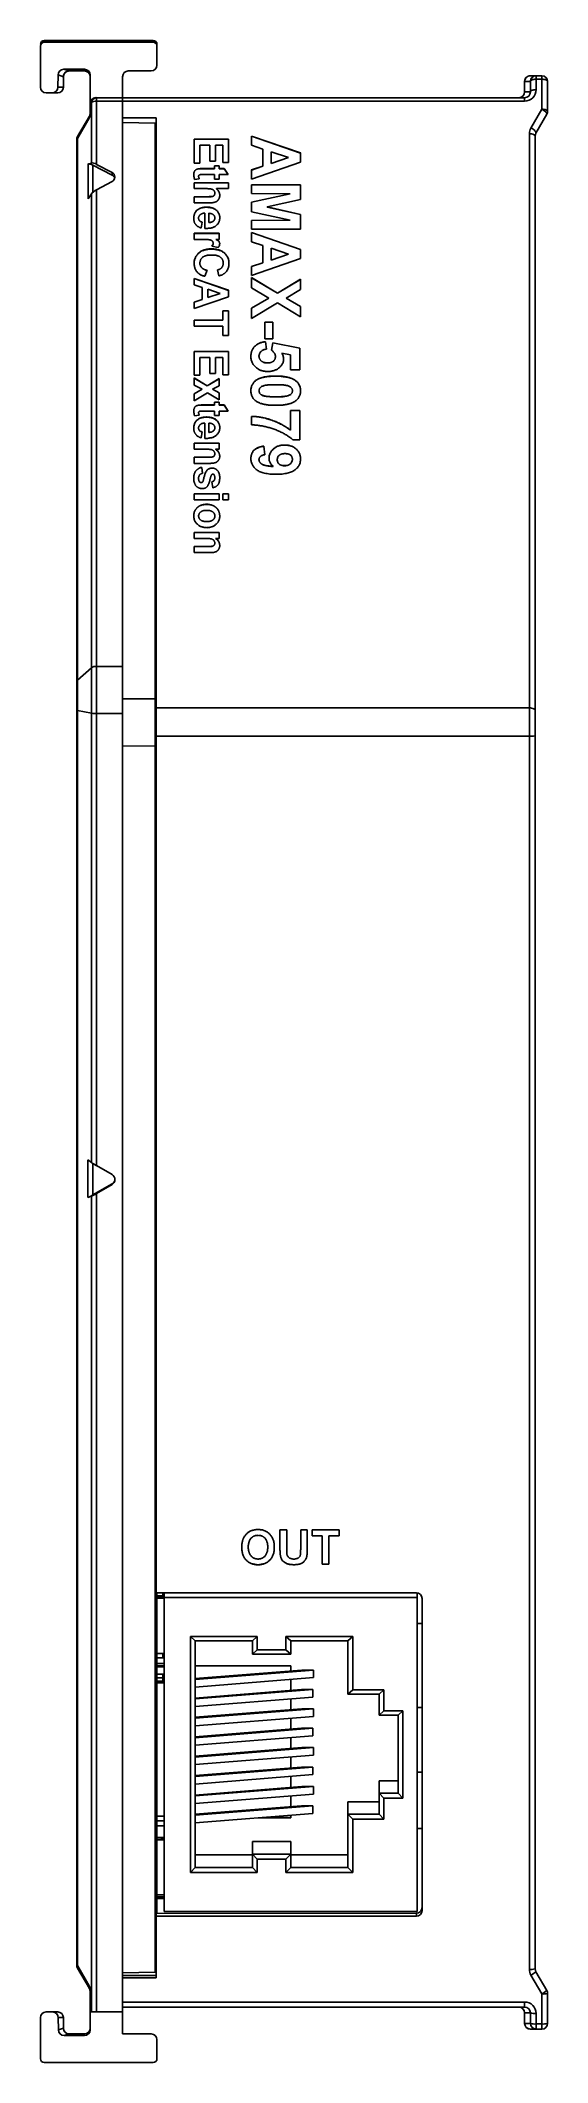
# Model space of a CAD drawing. Header units: millimetres. Extents: x 195 to 221, y 165 to 271.
import ezdxf

# ---------------------------------------------------------------- set-up
doc = ezdxf.new("R2010")
doc.units = ezdxf.units.MM

msp = doc.modelspace()

# ---------------------------------------------------------------- linework, layer by layer
at = {"color": 8, "linetype": 'Continuous', "lineweight": 25}
for p, q in [((194.72, 270.52), (194.69, 270.52)), ((194.89, 270.62), (194.89, 270.72)), ((200.59, 270.62), (200.59, 270.72)), ((200.79, 270.52), (200.76, 270.52)), ((200.74, 265.23), (200.69, 265.23)), ((197.43, 264.18), (197.43, 262.77)), ((200.69, 240.44), (200.74, 240.44)), ((200.74, 238.17), (200.69, 238.17)), ((200.74, 233.77), (200.69, 233.77)), ((200.69, 224.54), (200.74, 224.54)), ((200.74, 222.72), (200.69, 222.72)), ((200.69, 218.88), (200.74, 218.88)), ((200.74, 216.76), (200.69, 216.76)), ((197.44, 211.9), (197.44, 210.26)), ((200.69, 171.74), (200.74, 171.74))]:
    msp.add_line(p, q, dxfattribs=at)
at = {"color": 7, "linetype": 'Continuous', "lineweight": 25}
for p, q in [((194.69, 268.27), (194.69, 270.42)), ((194.89, 270.72), (200.59, 270.72)), ((200.59, 270.62), (194.89, 270.62)), ((200.79, 270.42), (200.79, 269.42)), ((196.99, 269.21), (195.92, 269.21)), ((195.92, 269.21), (196.19, 269.12)), ((196.19, 269.12), (196.99, 269.12)), ((196.19, 269.12), (196.19, 269.12)), ((196.99, 269.12), (196.19, 269.12)), ((196.99, 269.12), (196.99, 269.21)), ((196.99, 269.12), (196.99, 269.12)), ((200.49, 269.12), (199.29, 269.12)), ((195.29, 267.97), (194.99, 267.97)), ((195.59, 267.97), (195.29, 267.97)), ((195.61, 268.91), (195.6, 268.27)), ((195.6, 268.27), (195.89, 268.27)), ((195.89, 268.82), (195.61, 268.91)), ((195.89, 268.27), (195.89, 268.82)), ((195.89, 268.82), (195.89, 268.82)), ((195.89, 268.82), (195.89, 268.27)), ((195.89, 268.27), (195.89, 268.27)), ((197.29, 267.42), (197.29, 268.91)), ((198.99, 268.82), (198.99, 267.72)), ((220.34, 268.57), (220.04, 268.57)), ((220.04, 268.57), (220.04, 268.02)), ((220.04, 268.02), (220.04, 268.57)), ((220.04, 268.57), (220.04, 268.57)), ((220.04, 268.02), (220.34, 268.02)), ((220.04, 268.02), (220.04, 268.02)), ((220.34, 268.87), (220.64, 268.87)), ((220.34, 268.02), (220.34, 268.57)), ((220.34, 268.02), (220.34, 268.57)), ((220.34, 268.57), (220.34, 268.57)), ((220.34, 268.02), (220.34, 268.02)), ((220.64, 268.87), (220.94, 268.87)), ((220.64, 268.87), (220.64, 268.69)), ((220.64, 268.87), (220.64, 268.87)), ((220.64, 268.69), (220.64, 268.14)), ((220.94, 268.69), (220.64, 268.69)), ((220.94, 268.87), (220.94, 268.69)), ((220.94, 267.12), (220.94, 268.69)), ((221.24, 268.57), (221.24, 267)), ((197.29, 266.9), (197.29, 267.42)), ((197.32, 267.47), (197.32, 266.95)), ((197.36, 267.47), (197.32, 267.47)), ((197.36, 264.3), (197.36, 267.47)), ((197.59, 267.72), (197.63, 267.72)), ((197.63, 267.72), (198.99, 267.72)), ((197.63, 267.54), (197.63, 267.72)), ((197.63, 267.54), (197.63, 264.23)), ((198.99, 267.54), (197.63, 267.54)), ((198.99, 267.72), (220.04, 267.72)), ((198.99, 267.72), (198.99, 267.54)), ((220.04, 267.54), (198.99, 267.54)), ((198.99, 267.54), (198.99, 237.94)), ((220.04, 267.72), (220.04, 267.54)), ((220.37, 266.13), (220.94, 267.12)), ((197.24, 266.65), (196.62, 265.58)), ((196.63, 265.68), (197.25, 266.75)), ((200.74, 266.67), (198.99, 266.67)), ((198.99, 266.43), (200.69, 266.39)), ((200.69, 266.39), (200.69, 236.23)), ((200.69, 266.03), (200.74, 266.03)), ((200.69, 265.82), (200.74, 265.82)), ((200.74, 235.76), (200.74, 266.67)), ((220.29, 235.76), (220.29, 265.83)), ((221.2, 266.85), (220.63, 265.86)), ((196.59, 237.17), (196.59, 265.53)), ((196.62, 265.58), (196.62, 237.22)), ((202.74, 265.55), (204.54, 265.55)), ((202.74, 264.3), (202.74, 265.55)), ((202.74, 265.54), (204.54, 265.54)), ((203.04, 265.23), (203.04, 264.3)), ((203.55, 265.23), (203.04, 265.23)), ((203.55, 264.39), (203.55, 265.23)), ((203.85, 265.23), (203.85, 264.39)), ((204.24, 265.23), (203.85, 265.23)), ((204.24, 264.32), (204.24, 265.23)), ((204.54, 265.55), (204.54, 264.32)), ((205.74, 265.71), (208.31, 264.83)), ((205.74, 265.23), (205.74, 265.71)), ((205.74, 265.71), (208.31, 264.82)), ((206.33, 265.03), (205.74, 265.23)), ((206.33, 264.13), (206.33, 265.03)), ((207.68, 264.59), (206.76, 264.89)), ((206.76, 264.89), (206.76, 264.28)), ((208.31, 264.83), (208.31, 264.35)), ((220.59, 265.71), (220.59, 235.64)), ((197.36, 264.3), (197.18, 264.24)), ((197.18, 262.43), (197.18, 264.24)), ((198.44, 263.67), (197.43, 264.18)), ((198.44, 263.8), (197.63, 264.23)), ((198.44, 263.67), (198.44, 263.8)), ((203.04, 264.3), (202.74, 264.3)), ((202.97, 263.99), (202.97, 264)), ((203.22, 264.01), (203.8, 264.01)), ((203.22, 264), (203.22, 264.01)), ((203.22, 264), (203.8, 264)), ((203.8, 263.69), (203.23, 263.69)), ((203.85, 264.39), (203.55, 264.39)), ((203.8, 264.16), (204.05, 264.16)), ((203.8, 264.01), (203.8, 264.16)), ((203.8, 264.15), (204.05, 264.15)), ((203.8, 264), (203.8, 264.01)), ((203.8, 263.46), (203.8, 263.69)), ((204.05, 264.16), (204.05, 264.01)), ((204.05, 264.01), (204.31, 264.01)), ((204.05, 264), (204.05, 264.01)), ((204.05, 264), (204.31, 264)), ((204.05, 263.69), (204.05, 263.46)), ((204.51, 263.69), (204.05, 263.69)), ((204.54, 264.32), (204.24, 264.32)), ((204.31, 264.01), (204.51, 263.69)), ((204.31, 264), (204.31, 264.01)), ((204.31, 264), (204.51, 263.69)), ((208.31, 264.35), (205.74, 263.46)), ((205.74, 263.94), (206.33, 264.13)), ((205.74, 263.93), (206.33, 264.13)), ((205.74, 263.46), (205.74, 263.94)), ((206.33, 264.13), (206.33, 264.13)), ((206.76, 264.28), (207.68, 264.59)), ((206.76, 264.27), (207.68, 264.58)), ((206.76, 264.27), (206.76, 264.28)), ((207.68, 264.58), (207.68, 264.59)), ((197.18, 262.43), (197.36, 262.69)), ((197.36, 237.87), (197.36, 262.69)), ((197.63, 262.9), (198.44, 263.33)), ((197.63, 262.9), (197.63, 237.94)), ((202.74, 262.96), (202.74, 263.27)), ((202.74, 263.27), (204.54, 263.27)), ((202.74, 263.27), (204.54, 263.27)), ((203.4, 262.96), (202.74, 262.96)), ((203, 263.47), (202.76, 263.44)), ((202.97, 263.6), (202.97, 263.6)), ((204.05, 263.46), (203.8, 263.46)), ((203.82, 262.71), (203.82, 262.72)), ((204.54, 262.96), (203.9, 262.96)), ((203.9, 262.95), (203.9, 262.96)), ((204.54, 263.27), (204.54, 262.96)), ((205.74, 263.16), (208.31, 263.16)), ((205.74, 262.71), (205.74, 263.16)), ((205.74, 263.15), (208.31, 263.15)), ((207.76, 262.69), (205.74, 262.71)), ((205.74, 262.25), (207.76, 262.69)), ((205.74, 262.25), (207.76, 262.69)), ((207.76, 262.69), (207.76, 262.69)), ((208.31, 263.16), (208.31, 262.39)), ((202.74, 262.53), (203.44, 262.53)), ((202.74, 262.22), (202.74, 262.53)), ((202.74, 262.53), (203.44, 262.53)), ((203.51, 262.22), (202.74, 262.22)), ((202.94, 261.86), (202.94, 261.87)), ((203.29, 260.87), (203.29, 261.67)), ((203.39, 261.98), (203.39, 261.99)), ((203.44, 262.53), (203.44, 262.53)), ((203.5, 261.67), (203.5, 261.19)), ((205.74, 261.75), (205.74, 262.25)), ((207.76, 261.31), (205.74, 261.75)), ((208.31, 262.39), (206.56, 262)), ((206.56, 262), (208.31, 261.6)), ((206.56, 261.99), (206.56, 262)), ((206.56, 261.99), (208.31, 261.6)), ((208.31, 261.6), (208.31, 260.84)), ((202.74, 260.62), (204.05, 260.62)), ((202.74, 260.3), (202.74, 260.62)), ((202.74, 260.61), (204.05, 260.61)), ((202.97, 261.41), (202.97, 261.41)), ((203.15, 261.21), (203.11, 260.89)), ((203.5, 261.18), (203.5, 261.19)), ((203.82, 261.42), (203.82, 261.42)), ((204.05, 260.62), (204.05, 260.3)), ((205.74, 261.29), (207.76, 261.31)), ((205.74, 261.29), (207.76, 261.3)), ((205.74, 260.84), (205.74, 261.29)), ((208.31, 260.84), (205.74, 260.84)), ((205.74, 260.66), (208.31, 259.77)), ((205.74, 260.18), (205.74, 260.66)), ((205.74, 260.66), (208.31, 259.77)), ((207.76, 261.3), (207.76, 261.31)), ((203.13, 260.3), (202.74, 260.3)), ((203.63, 259.79), (203.63, 259.8)), ((204, 259.88), (203.67, 259.95)), ((203.73, 260.09), (203.73, 260.1)), ((204.05, 260.3), (203.87, 260.3)), ((203.87, 260.3), (203.87, 260.3)), ((206.33, 259.98), (205.74, 260.18)), ((206.33, 259.08), (206.33, 259.98)), ((206.76, 259.84), (206.76, 259.22)), ((207.68, 259.53), (206.76, 259.84)), ((206.76, 259.22), (207.68, 259.53)), ((206.76, 259.22), (207.68, 259.53)), ((207.68, 259.53), (207.68, 259.53)), ((208.31, 259.77), (208.31, 259.3)), ((203.04, 259.06), (203.04, 259.06)), ((203.41, 258.68), (203.29, 258.37)), ((204.03, 258.39), (203.96, 258.7)), ((204.26, 259.05), (204.26, 259.06)), ((208.31, 259.3), (205.74, 258.4)), ((205.74, 258.88), (206.33, 259.08)), ((205.74, 258.88), (206.33, 259.08)), ((205.74, 258.4), (205.74, 258.88)), ((206.33, 259.08), (206.33, 259.08)), ((206.76, 259.22), (206.76, 259.22)), ((202.74, 258.26), (204.54, 257.64)), ((202.74, 257.92), (202.74, 258.26)), ((202.74, 258.26), (204.54, 257.63)), ((203.15, 257.78), (202.74, 257.92)), ((203.15, 257.15), (203.15, 257.78)), ((203.45, 257.69), (203.45, 257.25)), ((204.1, 257.47), (203.45, 257.69)), ((203.45, 257.25), (204.1, 257.47)), ((203.45, 257.25), (204.1, 257.47)), ((204.1, 257.47), (204.1, 257.47)), ((204.54, 257.64), (204.54, 257.3)), ((205.74, 258.3), (207.1, 257.49)), ((205.74, 257.77), (205.74, 258.3)), ((205.74, 258.29), (207.1, 257.49)), ((206.65, 257.23), (205.74, 257.77)), ((207.1, 257.49), (208.31, 258.21)), ((207.1, 257.49), (208.31, 258.2)), ((207.1, 257.49), (207.1, 257.49)), ((208.31, 257.68), (207.55, 257.23)), ((208.31, 258.21), (208.31, 257.68)), ((204.54, 257.3), (202.74, 256.68)), ((202.74, 257.02), (203.15, 257.15)), ((202.74, 257.01), (203.15, 257.15)), ((202.74, 256.68), (202.74, 257.02)), ((203.15, 257.15), (203.15, 257.15)), ((203.45, 257.25), (203.45, 257.25)), ((204.24, 256.55), (204.54, 256.55)), ((204.24, 256.07), (204.24, 256.55)), ((204.24, 256.55), (204.54, 256.55)), ((204.54, 256.55), (204.54, 255.27)), ((205.74, 256.69), (206.65, 257.23)), ((205.74, 256.69), (206.65, 257.23)), ((207.1, 256.97), (205.74, 256.16)), ((205.74, 256.16), (205.74, 256.69)), ((206.65, 257.23), (206.65, 257.23)), ((208.31, 256.25), (207.1, 256.97)), ((207.55, 257.23), (208.31, 256.78)), ((207.55, 257.23), (208.31, 256.78)), ((207.55, 257.23), (207.55, 257.23)), ((208.31, 256.78), (208.31, 256.25)), ((202.74, 256.07), (204.24, 256.07)), ((202.74, 255.75), (202.74, 256.07)), ((202.74, 256.07), (204.24, 256.07)), ((204.24, 255.75), (202.74, 255.75)), ((204.24, 256.07), (204.24, 256.07)), ((204.24, 255.27), (204.24, 255.75)), ((204.54, 255.27), (204.24, 255.27)), ((206.43, 255.97), (206.86, 255.97)), ((206.43, 255.1), (206.43, 255.97)), ((206.43, 255.96), (206.86, 255.96)), ((206.86, 255.97), (206.86, 255.1)), ((202.74, 254.43), (204.54, 254.43)), ((202.74, 253.19), (202.74, 254.43)), ((202.74, 254.42), (204.54, 254.42)), ((204.54, 254.43), (204.54, 253.21)), ((206.13, 254.19), (206.13, 254.2)), ((206.86, 255.1), (206.43, 255.1)), ((206.47, 254.94), (206.53, 254.55)), ((206.47, 254.94), (206.53, 254.55)), ((206.47, 254.94), (206.47, 254.94)), ((206.79, 254.49), (206.85, 254.88)), ((206.79, 254.49), (206.85, 254.88)), ((206.85, 254.88), (208.27, 254.61)), ((206.85, 254.88), (208.27, 254.61)), ((206.85, 254.88), (206.85, 254.88)), ((206.99, 254.16), (206.99, 254.16)), ((207.78, 254.25), (207.32, 254.34)), ((207.32, 254.34), (207.32, 254.34)), ((207.78, 253.47), (207.78, 254.25)), ((208.27, 254.61), (208.27, 253.47)), ((203.04, 253.19), (202.74, 253.19)), ((203.04, 254.11), (203.04, 253.19)), ((203.55, 254.11), (203.04, 254.11)), ((203.55, 253.27), (203.55, 254.11)), ((203.85, 253.27), (203.55, 253.27)), ((203.85, 254.11), (203.85, 253.27)), ((204.24, 254.11), (203.85, 254.11)), ((204.24, 253.21), (204.24, 254.11)), ((204.54, 253.21), (204.24, 253.21)), ((206.57, 253.83), (206.57, 253.83)), ((207.01, 253.14), (207.01, 253.14)), ((208.27, 253.47), (207.78, 253.47)), ((202.74, 253.05), (203.42, 252.63)), ((202.74, 252.67), (202.74, 253.05)), ((202.74, 253.04), (203.42, 252.63)), ((203.15, 252.46), (202.74, 252.67)), ((202.74, 252.22), (203.15, 252.46)), ((202.74, 252.22), (203.15, 252.45)), ((203.43, 252.27), (202.74, 251.85)), ((202.74, 251.85), (202.74, 252.22)), ((203.15, 252.45), (203.15, 252.46)), ((203.42, 252.63), (204.05, 253.01)), ((203.42, 252.63), (204.05, 253)), ((203.42, 252.63), (203.42, 252.63)), ((204.05, 251.89), (203.43, 252.27)), ((204.05, 252.63), (203.69, 252.46)), ((203.69, 252.46), (204.05, 252.27)), ((203.69, 252.45), (203.69, 252.46)), ((203.69, 252.45), (204.05, 252.26)), ((204.05, 253.01), (204.05, 252.63)), ((204.05, 252.27), (204.05, 251.89)), ((206.13, 252.37), (206.13, 252.37)), ((206.39, 252.1), (206.39, 252.11)), ((207.01, 252.05), (207.01, 252.06)), ((207.88, 252.37), (207.88, 252.37)), ((208.05, 252.9), (208.05, 252.91)), ((203, 251.09), (202.76, 251.06)), ((202.97, 251.61), (202.97, 251.62)), ((202.97, 251.22), (202.97, 251.22)), ((203.22, 251.63), (203.8, 251.63)), ((203.22, 251.62), (203.22, 251.63)), ((203.22, 251.62), (203.8, 251.62)), ((203.8, 251.31), (203.23, 251.31)), ((203.39, 250.99), (203.39, 251)), ((203.8, 251.77), (204.05, 251.77)), ((203.8, 251.63), (203.8, 251.77)), ((203.8, 251.77), (204.05, 251.77)), ((203.8, 251.62), (203.8, 251.63)), ((203.8, 251.08), (203.8, 251.31)), ((204.05, 251.08), (203.8, 251.08)), ((204.05, 251.77), (204.05, 251.63)), ((204.05, 251.63), (204.31, 251.63)), ((204.05, 251.62), (204.05, 251.63)), ((204.05, 251.62), (204.31, 251.62)), ((204.05, 251.31), (204.05, 251.08)), ((204.51, 251.31), (204.05, 251.31)), ((204.31, 251.63), (204.51, 251.31)), ((204.31, 251.62), (204.31, 251.63)), ((204.31, 251.62), (204.51, 251.31)), ((205.74, 250.58), (205.74, 251.03)), ((207.78, 251.34), (208.27, 251.34)), ((207.78, 250.31), (207.78, 251.34)), ((207.78, 251.33), (208.27, 251.33)), ((208.27, 251.34), (208.27, 249.8)), ((202.94, 250.87), (202.94, 250.88)), ((202.97, 250.41), (202.97, 250.42)), ((203.15, 250.22), (203.11, 249.9)), ((203.29, 249.88), (203.29, 250.68)), ((203.5, 250.67), (203.5, 250.2)), ((203.5, 250.19), (203.5, 250.2)), ((203.82, 250.43), (203.82, 250.43)), ((207.78, 250.31), (207.78, 250.31)), ((202.74, 249.63), (204.05, 249.63)), ((202.74, 249.31), (202.74, 249.63)), ((202.74, 249.62), (204.05, 249.62)), ((203.34, 249.31), (202.74, 249.31)), ((202.74, 248.89), (203.41, 248.89)), ((202.74, 248.57), (202.74, 248.89)), ((202.74, 248.89), (203.41, 248.89)), ((203.41, 248.89), (203.41, 248.89)), ((203.82, 249.07), (203.82, 249.07)), ((204.05, 249.31), (203.86, 249.31)), ((203.86, 249.31), (203.86, 249.31)), ((204.05, 249.63), (204.05, 249.31)), ((206.38, 249.47), (206.43, 249.02)), ((206.38, 249.47), (206.43, 249.01)), ((206.38, 249.47), (206.38, 249.47)), ((207.47, 249.53), (207.47, 249.53)), ((208.27, 249.8), (207.91, 249.8)), ((203.55, 248.57), (202.74, 248.57)), ((203.13, 248.36), (203.18, 248.05)), ((203.13, 248.36), (203.18, 248.04)), ((203.13, 248.36), (203.13, 248.36)), ((203.38, 248.17), (203.38, 248.18)), ((203.68, 248.32), (203.68, 248.32)), ((203.82, 247.81), (203.82, 247.81)), ((206.13, 248.76), (206.13, 248.76)), ((206.87, 248.41), (206.87, 248.41)), ((207.09, 248.76), (207.09, 248.76)), ((207.46, 248.44), (207.46, 248.45)), ((207.88, 248.78), (207.88, 248.78)), ((202.74, 246.97), (204.05, 246.97)), ((202.74, 246.66), (202.74, 246.97)), ((202.74, 246.97), (204.05, 246.97)), ((202.97, 247.79), (202.97, 247.79)), ((203.02, 247.6), (203.02, 247.6)), ((203.11, 247.56), (203.11, 247.56)), ((203.17, 247.58), (203.17, 247.59)), ((203.22, 247.69), (203.22, 247.69)), ((203.71, 247.29), (203.66, 247.61)), ((204.05, 246.97), (204.05, 246.66)), ((204.24, 246.97), (204.54, 246.97)), ((204.24, 246.66), (204.24, 246.97)), ((204.24, 246.97), (204.54, 246.97)), ((204.54, 246.97), (204.54, 246.66)), ((204.05, 246.66), (202.74, 246.66)), ((202.97, 245.81), (202.97, 245.81)), ((203.41, 246.42), (203.41, 246.43)), ((203.82, 245.81), (203.82, 245.81)), ((204.54, 246.66), (204.24, 246.66)), ((202.74, 244.95), (204.05, 244.95)), ((202.74, 244.64), (202.74, 244.95)), ((202.74, 244.95), (204.05, 244.95)), ((203.34, 244.64), (202.74, 244.64)), ((203.4, 245.52), (203.4, 245.52)), ((204.05, 244.64), (203.86, 244.64)), ((203.86, 244.63), (203.86, 244.64)), ((204.05, 244.95), (204.05, 244.64)), ((202.74, 244.22), (203.41, 244.22)), ((202.74, 243.9), (202.74, 244.22)), ((202.74, 244.21), (203.41, 244.21)), ((203.55, 243.9), (202.74, 243.9)), ((203.41, 244.21), (203.41, 244.22)), ((203.82, 244.39), (203.82, 244.4)), ((197.36, 237.87), (196.62, 237.22)), ((196.62, 237.22), (196.62, 235.62)), ((197.36, 235.48), (197.36, 237.87)), ((197.63, 237.94), (197.63, 235.47)), ((197.63, 237.94), (198.99, 237.94)), ((198.99, 237.94), (198.99, 235.47)), ((200.74, 237.56), (200.69, 237.56)), ((196.59, 235.63), (196.59, 237.17)), ((198.99, 236.24), (200.69, 236.23)), ((200.69, 236.23), (200.69, 233.76)), ((196.59, 169.91), (196.59, 235.63)), ((197.36, 235.48), (196.62, 235.62)), ((196.62, 235.62), (196.62, 169.9)), ((197.36, 211.96), (197.36, 235.48)), ((198.99, 235.47), (197.63, 235.47)), ((197.63, 235.47), (197.63, 211.79)), ((198.99, 235.47), (198.99, 167.47)), ((200.69, 235.95), (200.74, 235.95)), ((200.74, 235.76), (220.29, 235.76)), ((200.74, 234.28), (200.74, 235.76)), ((220.29, 234.28), (220.29, 235.76)), ((220.59, 235.64), (220.59, 234.3)), ((200.74, 234.86), (200.69, 234.86)), ((220.29, 234.28), (200.74, 234.28)), ((200.74, 189.42), (200.74, 234.28)), ((220.29, 169.7), (220.29, 234.28)), ((220.59, 234.3), (220.59, 169.72)), ((200.69, 233.76), (198.99, 233.77)), ((200.69, 233.76), (200.69, 169.55)), ((200.74, 221.58), (200.69, 221.58)), ((200.69, 219.97), (200.74, 219.97)), ((197.36, 211.96), (197.17, 212.1)), ((197.17, 210.13), (197.17, 212.1)), ((197.44, 210.26), (198.44, 210.83)), ((198.44, 211.32), (197.63, 211.79)), ((197.63, 210.34), (198.44, 210.8)), ((198.44, 210.8), (198.44, 210.83)), ((197.17, 210.13), (197.36, 210.2)), ((197.36, 167.47), (197.36, 210.2)), ((197.63, 210.34), (197.63, 167.47)), ((205.57, 191.81), (205.57, 191.81)), ((206.08, 192.43), (206.08, 192.43)), ((206.59, 191.82), (206.59, 191.82)), ((207.23, 192.71), (207.58, 192.71)), ((207.23, 191.75), (207.23, 192.71)), ((207.58, 192.71), (207.58, 191.73)), ((208.32, 192.71), (208.66, 192.71)), ((208.32, 191.71), (208.32, 192.71)), ((208.66, 192.71), (208.66, 191.77)), ((208.91, 192.71), (210.32, 192.71)), ((208.91, 192.41), (208.91, 192.71)), ((209.44, 192.41), (208.91, 192.41)), ((209.44, 192.41), (208.91, 192.41)), ((209.44, 190.92), (209.44, 192.41)), ((209.44, 192.41), (209.44, 192.41)), ((210.32, 192.41), (209.79, 192.41)), ((209.79, 192.41), (209.79, 190.92)), ((210.32, 192.41), (209.79, 192.41)), ((209.79, 192.41), (209.79, 192.41)), ((210.32, 192.71), (210.32, 192.41)), ((206.08, 190.89), (206.08, 190.89)), ((207.27, 191.3), (207.27, 191.3)), ((207.97, 190.89), (207.97, 190.89)), ((209.79, 190.92), (209.44, 190.92)), ((209.79, 190.92), (209.44, 190.92)), ((214.37, 189.42), (200.74, 189.42)), ((200.79, 189.42), (201.09, 189.42)), ((200.79, 189.42), (200.79, 172.62)), ((200.79, 189.26), (201.17, 189.26)), ((201.17, 189.14), (200.79, 189.14)), ((201.17, 189.42), (201.09, 189.42)), ((201.09, 189.26), (201.09, 189.42)), ((201.17, 189.17), (201.17, 189.42)), ((214.42, 189.17), (201.17, 189.17)), ((201.17, 172.73), (201.17, 189.17)), ((214.42, 189.42), (214.42, 189.17)), ((214.42, 189.17), (214.42, 172.73)), ((214.67, 172.78), (214.67, 189.12)), ((214.42, 187.82), (214.67, 187.82)), ((202.54, 187.13), (206.04, 187.13)), ((202.54, 174.77), (202.54, 187.13)), ((202.54, 187.13), (202.79, 186.9)), ((205.79, 186.9), (202.79, 186.9)), ((202.79, 186.9), (202.79, 175.04)), ((206.04, 187.13), (205.79, 186.9)), ((205.79, 186.2), (205.79, 186.9)), ((206.04, 186.43), (205.79, 186.2)), ((206.04, 187.13), (206.04, 186.43)), ((206.04, 186.43), (207.54, 186.43)), ((207.54, 187.13), (211.04, 187.13)), ((207.54, 186.43), (207.54, 187.13)), ((207.54, 187.13), (207.79, 186.9)), ((207.54, 186.43), (207.79, 186.2)), ((210.79, 186.9), (207.79, 186.9)), ((207.79, 186.9), (207.79, 186.2)), ((211.04, 187.13), (210.79, 186.9)), ((210.79, 184.11), (210.79, 186.9)), ((211.04, 187.13), (211.04, 184.34)), ((200.79, 186.25), (201.17, 186.25)), ((200.79, 186.02), (201.09, 186.02)), ((200.79, 185.72), (201.17, 185.72)), ((200.79, 185.59), (201.17, 185.59)), ((201.17, 185.55), (200.79, 185.55)), ((201.09, 186.02), (201.09, 186.25)), ((201.09, 186.02), (201.17, 186.02)), ((207.79, 185.6), (202.79, 185.6)), ((208.98, 185.37), (202.79, 184.88)), ((202.79, 184.93), (208.38, 185.37)), ((207.79, 186.2), (205.79, 186.2)), ((207.79, 185.33), (207.79, 185.6)), ((208.98, 185.37), (208.38, 185.37)), ((208.98, 184.98), (208.98, 185.37)), ((201.17, 185.16), (200.79, 185.16)), ((200.79, 184.97), (201.09, 184.97)), ((201.17, 184.79), (200.79, 184.79)), ((201.17, 184.7), (200.79, 184.7)), ((201.09, 184.79), (201.09, 185.16)), ((208.98, 184.98), (202.79, 184.48)), ((208.95, 184.36), (202.79, 183.87)), ((202.79, 183.91), (208.35, 184.36)), ((207.79, 184.31), (207.79, 184.88)), ((208.95, 184.36), (208.35, 184.36)), ((208.95, 183.96), (208.95, 184.36)), ((211.04, 184.34), (210.79, 184.11)), ((211.04, 184.34), (212.67, 184.34)), ((212.42, 184.11), (212.67, 184.34)), ((212.67, 184.34), (212.67, 183.24)), ((208.95, 183.96), (202.79, 183.47)), ((208.98, 183.34), (202.79, 182.85)), ((202.79, 182.9), (208.38, 183.34)), ((207.79, 183.3), (207.79, 183.87)), ((208.98, 183.34), (208.38, 183.34)), ((208.98, 182.94), (208.98, 183.34)), ((212.42, 184.11), (210.79, 184.11)), ((212.42, 183.01), (212.42, 184.11)), ((212.42, 183.01), (212.67, 183.24)), ((212.67, 183.24), (213.67, 183.24)), ((213.42, 183.01), (213.67, 183.24)), ((213.67, 183.24), (213.67, 178.66)), ((214.67, 183.42), (214.42, 183.42)), ((208.98, 182.94), (202.79, 182.45)), ((208.95, 182.33), (202.79, 181.83)), ((202.79, 181.88), (208.35, 182.33)), ((207.79, 182.28), (207.79, 182.85)), ((208.95, 182.33), (208.35, 182.33)), ((208.95, 181.93), (208.95, 182.33)), ((213.42, 183.01), (212.42, 183.01)), ((213.42, 178.93), (213.42, 183.01)), ((208.95, 181.93), (202.79, 181.44)), ((208.98, 181.31), (202.79, 180.82)), ((202.79, 180.87), (208.38, 181.31)), ((207.79, 181.26), (207.79, 181.83)), ((208.98, 181.31), (208.38, 181.31)), ((208.98, 180.91), (208.98, 181.31)), ((208.98, 180.91), (202.79, 180.42)), ((202.79, 179.85), (208.35, 180.29)), ((208.95, 180.29), (202.79, 179.8)), ((207.79, 180.25), (207.79, 180.82)), ((208.95, 180.29), (208.35, 180.29)), ((208.95, 179.9), (208.95, 180.29)), ((208.95, 179.9), (202.79, 179.4)), ((208.98, 179.28), (202.79, 178.79)), ((202.79, 178.83), (208.38, 179.28)), ((207.79, 179.23), (207.79, 179.8)), ((208.98, 179.28), (208.38, 179.28)), ((208.98, 178.88), (208.98, 179.28)), ((212.42, 179.58), (213.42, 179.58)), ((212.42, 179.58), (212.42, 178.93)), ((214.42, 180.02), (214.67, 180.02)), ((208.98, 178.88), (202.79, 178.39)), ((202.79, 177.82), (208.35, 178.26)), ((208.95, 178.26), (202.79, 177.77)), ((207.79, 178.22), (207.79, 178.79)), ((208.95, 178.26), (208.35, 178.26)), ((208.95, 177.86), (208.95, 178.26)), ((210.79, 178.48), (212.42, 178.48)), ((210.79, 178.48), (210.79, 177.83)), ((212.42, 178.93), (213.42, 178.93)), ((212.42, 178.93), (212.67, 178.66)), ((212.42, 177.83), (212.42, 178.93)), ((212.67, 178.66), (212.67, 177.56)), ((213.67, 178.66), (212.67, 178.66)), ((213.42, 178.93), (213.67, 178.66)), ((201.17, 177.73), (200.79, 177.73)), ((200.8, 177.69), (200.79, 177.69)), ((200.79, 177.48), (201.17, 177.48)), ((201.17, 177.21), (200.79, 177.21)), ((200.8, 177.73), (200.8, 177.69)), ((200.8, 177.72), (201.17, 177.72)), ((208.95, 177.86), (202.79, 177.37)), ((206.08, 177.63), (207.79, 177.63)), ((206.3, 177.65), (207.79, 177.65)), ((207.79, 177.63), (207.79, 177.77)), ((210.79, 177.83), (212.42, 177.83)), ((210.79, 177.83), (211.04, 177.56)), ((210.79, 175.04), (210.79, 177.83)), ((211.04, 177.56), (211.04, 174.77)), ((212.67, 177.56), (211.04, 177.56)), ((212.42, 177.83), (212.67, 177.56)), ((214.67, 177.07), (214.42, 177.07)), ((200.79, 176.61), (201.17, 176.61)), ((201.17, 176.49), (200.79, 176.49)), ((205.79, 176.39), (207.79, 176.39)), ((205.79, 176.39), (205.79, 175.74)), ((207.79, 176.39), (207.79, 175.74)), ((202.54, 174.77), (202.79, 175.04)), ((206.04, 174.77), (202.54, 174.77)), ((202.79, 175.69), (205.79, 175.69)), ((202.79, 175.04), (205.79, 175.04)), ((205.79, 175.74), (207.79, 175.74)), ((206.04, 175.47), (205.79, 175.74)), ((205.79, 175.04), (205.79, 175.74)), ((206.04, 174.77), (205.79, 175.04)), ((206.04, 175.47), (206.04, 174.77)), ((207.54, 175.47), (206.04, 175.47)), ((207.79, 175.74), (207.54, 175.47)), ((207.54, 174.77), (207.54, 175.47)), ((207.79, 175.04), (207.54, 174.77)), ((211.04, 174.77), (207.54, 174.77)), ((207.79, 175.74), (207.79, 175.04)), ((207.79, 175.69), (210.79, 175.69)), ((207.79, 175.04), (210.79, 175.04)), ((210.79, 175.04), (211.04, 174.77)), ((200.74, 172.62), (214.37, 172.64)), ((200.74, 172.62), (200.74, 172.49)), ((200.79, 173.6), (201.17, 173.6)), ((200.79, 173.49), (201.17, 173.49)), ((201.17, 173.41), (200.79, 173.41)), ((214.42, 172.73), (201.17, 172.73)), ((214.37, 172.49), (214.37, 172.64)), ((200.74, 169.25), (200.74, 172.49)), ((200.74, 172.49), (214.37, 172.49)), ((196.62, 169.9), (197.24, 168.83)), ((197.25, 168.69), (196.63, 169.76)), ((198.99, 169.51), (200.69, 169.55)), ((200.74, 169.92), (200.69, 169.92)), ((220.63, 169.57), (221.2, 168.59)), ((197.29, 167.47), (197.29, 168.54)), ((197.32, 168.53), (197.32, 167.47)), ((200.74, 169.38), (198.99, 169.38)), ((198.99, 169.25), (200.74, 169.25)), ((220.94, 168.41), (220.37, 169.4)), ((220.94, 166.84), (220.94, 168.41)), ((221.24, 168.44), (221.24, 166.87)), ((194.99, 167.47), (195.32, 167.47)), ((195.32, 167.47), (195.59, 167.47)), ((197.32, 167.47), (197.29, 167.47)), ((197.29, 167.47), (197.29, 166.53)), ((197.36, 167.47), (197.32, 167.47)), ((197.63, 167.47), (197.36, 167.47)), ((197.63, 167.47), (198.99, 167.47)), ((198.99, 167.99), (220.04, 167.99)), ((220.04, 167.72), (198.99, 167.72)), ((198.99, 166.32), (198.99, 167.47)), ((220.04, 167.99), (220.04, 167.72)), ((220.34, 167.42), (220.04, 167.42)), ((220.04, 167.42), (220.04, 166.87)), ((220.04, 167.42), (220.04, 167.42)), ((220.04, 166.87), (220.04, 167.42)), ((220.34, 166.87), (220.34, 167.42)), ((220.34, 167.42), (220.34, 167.42)), ((220.34, 166.87), (220.34, 167.42)), ((220.64, 167.39), (220.64, 166.84)), ((194.69, 165.02), (194.69, 167.17)), ((195.89, 167.17), (195.62, 167.17)), ((195.62, 167.17), (195.63, 166.53)), ((195.63, 166.53), (195.89, 166.62)), ((195.89, 166.62), (195.89, 167.17)), ((195.89, 167.17), (195.89, 167.17)), ((195.89, 167.17), (195.89, 166.62)), ((195.89, 166.62), (195.89, 166.62)), ((196.19, 166.32), (195.93, 166.23)), ((196.99, 166.32), (196.19, 166.32)), ((196.19, 166.32), (196.19, 166.32)), ((196.19, 166.32), (196.99, 166.32)), ((196.99, 166.23), (196.99, 166.32)), ((196.99, 166.32), (196.99, 166.32)), ((198.99, 166.32), (200.49, 166.32)), ((220.04, 166.87), (220.34, 166.87)), ((220.04, 166.87), (220.04, 166.87)), ((220.34, 166.87), (220.34, 166.87)), ((220.64, 166.57), (220.34, 166.57)), ((220.64, 166.84), (220.94, 166.84)), ((220.64, 166.84), (220.64, 166.57)), ((220.94, 166.57), (220.64, 166.57)), ((220.64, 166.57), (220.64, 166.57)), ((220.94, 166.84), (220.94, 166.57)), ((195.93, 166.23), (196.99, 166.23)), ((200.79, 166.02), (200.79, 165.02)), ((200.59, 164.82), (194.89, 164.82))]:
    msp.add_line(p, q, dxfattribs=at)
at = {"color": 7, "linetype": 'Continuous', "lineweight": 25, "flags": 128}
for points in [[(220.34, 268.57), (220.34, 268.59), (220.36, 268.62), (220.39, 268.64), (220.43, 268.66), (220.47, 268.67), (220.52, 268.68), (220.58, 268.69), (220.64, 268.69)], [(220.34, 268.02), (220.34, 268.04), (220.36, 268.07), (220.39, 268.09), (220.43, 268.11), (220.47, 268.12), (220.52, 268.13), (220.58, 268.14), (220.64, 268.14)], [(221.24, 268.57), (221.23, 268.59), (221.22, 268.62), (221.19, 268.64), (221.15, 268.66), (221.11, 268.67), (221.05, 268.68), (221, 268.69), (220.94, 268.69)], [(221.2, 266.85), (221.2, 266.87), (221.2, 266.9), (221.18, 266.94), (221.14, 266.98), (221.1, 267.02), (221.05, 267.05), (221, 267.09), (220.94, 267.12)], [(221.24, 267), (221.23, 267.02), (221.22, 267.05), (221.19, 267.07), (221.15, 267.09), (221.11, 267.1), (221.05, 267.11), (221, 267.12), (220.94, 267.12)], [(220.29, 265.83), (220.35, 265.83), (220.4, 265.83), (220.46, 265.81), (220.5, 265.8), (220.54, 265.78), (220.57, 265.76), (220.58, 265.74), (220.59, 265.71)], [(220.63, 265.86), (220.63, 265.89), (220.63, 265.92), (220.61, 265.95), (220.58, 265.99), (220.53, 266.03), (220.48, 266.07), (220.43, 266.1), (220.37, 266.13)], [(220.29, 235.76), (220.35, 235.76), (220.4, 235.75), (220.46, 235.74), (220.5, 235.72), (220.54, 235.71), (220.57, 235.69), (220.58, 235.66), (220.59, 235.64)]]:
    msp.add_lwpolyline(points, dxfattribs=at)
at = {"color": 7, "linetype": 'Continuous', "lineweight": 25}
for centre, radius, start, end in [((194.89, 270.52), 0.2, 90, 180), ((194.89, 270.42), 0.2, 90, 180), ((200.59, 270.52), 0.2, 0, 90), ((200.59, 270.42), 0.2, 0, 90), ((196.19, 268.82), 0.3, 90.0883, 179.9756), ((196.19, 268.82), 0.3, 90.0335, 179.9769), ((196.19, 268.82), 0.3, 90.0003, 180.0013), ((196.19, 268.82), 0.3, 90, 180), ((196.99, 268.82), 0.3, 0.0042, 90.0032), ((196.99, 268.82), 0.3, 0, 90), ((199.29, 268.82), 0.3, 90, 180), ((200.49, 269.42), 0.3, 270, 0), ((194.99, 268.27), 0.3, 180, 270), ((195.59, 268.27), 0.3, 270.0359, 0.0351), ((195.59, 268.27), 0.3, 270, 0), ((219.74, 268.02), 0.3, 270.0516, 0.051), ((219.74, 268.02), 0.3, 270, 0), ((220.34, 268.57), 0.3, 90.0516, 180.0516), ((220.34, 268.57), 0.3, 90, 180), ((220.04, 268.14), 0.6, 270, 0), ((220.04, 268.02), 0.3, 270, 0), ((220.04, 268.02), 0.3, 270.0516, 0.051), ((220.64, 268.57), 0.3, 90, 180), ((220.64, 268.57), 0.3, 90.0516, 180.0516), ((220.94, 268.57), 0.3, 0, 90), ((196.72, 266.95), 0.6, 330, 0), ((196.99, 266.9), 0.3, 330, 0), ((197.59, 267.42), 0.3, 90, 180), ((197.36, 267.41), 0.0705, 126.7983, 176.0158), ((197.36, 266.89), 0.0705, 126.8003, 176.0137), ((197.6, 267.44), 0.284, 91.9548, 172.8821), ((197.64, 267.44), 0.284, 91.9549, 172.882), ((197.6, 267.09), 0.449, 86.2876, 122.7664), ((220.94, 267), 0.3, 330, 0), ((197.37, 266.68), 0.136, 151.6192, 194.3822), ((220.89, 265.83), 0.6, 150, 180), ((220.89, 265.71), 0.3, 150, 180), ((196.89, 265.53), 0.3, 150, 180), ((196.66, 265.52), 0.0705, 126.8006, 176.015), ((196.75, 265.61), 0.136, 151.6192, 194.3817), ((198.32, 263.57), 0.264, 295.85, 64.15), ((196.66, 237.16), 0.0705, 126.8007, 176.0132), ((197.6, 237.49), 0.449, 86.2863, 122.7677), ((196.62, 235.66), 0.0383, 225.3048, 271.7682), ((197.6, 237.3), 1.83, 262.5642, 271.0796), ((220.36, 235.16), 0.883, 265.1655, 284.7964), ((198.29, 211.06), 0.298, 299.8273, 60.1727), ((200.85, 188.05), 1.2, 74.2832, 92.693), ((200.88, 190.04), 0.888, 264.0769, 288.9468), ((214.37, 189.12), 0.299, 0.1094, 90.1093), ((200.85, 175.4), 1.2, 74.2843, 92.6913), ((200.88, 177.39), 0.888, 264.0775, 288.9468), ((214.37, 172.78), 0.299, 269.8917, 359.8904), ((196.62, 169.94), 0.0383, 225.3002, 271.7794), ((196.89, 169.91), 0.3, 180, 210), ((196.78, 169.85), 0.176, 161.5995, 208.3418), ((220.36, 170.58), 0.883, 265.1679, 284.7946), ((220.89, 169.7), 0.6, 180, 210), ((219.9, 170.36), 1.07, 295.7063, 312.5674), ((220.89, 169.72), 0.3, 180, 210), ((197.4, 168.77), 0.176, 161.6, 208.3413), ((196.72, 168.53), 0.6, 0, 30), ((196.99, 168.54), 0.3, 0, 30), ((197.32, 168.57), 0.0383, 225.2999, 271.781), ((220.47, 169.38), 1.07, 295.7065, 312.5672), ((221.01, 169.29), 0.883, 265.166, 284.7951), ((220.94, 168.44), 0.3, 360, 30), ((194.99, 167.17), 0.3, 90, 180), ((195.59, 167.17), 0.3, 359.9649, 89.9641), ((195.59, 167.17), 0.3, 0, 90), ((219.74, 167.42), 0.299, 359.8585, 89.8569), ((219.74, 167.42), 0.3, 0, 90), ((220.04, 167.39), 0.6, 0, 90), ((220.04, 167.42), 0.3, 0, 90), ((220.04, 167.42), 0.299, 359.8584, 89.857), ((220.56, 168.27), 0.883, 255.2031, 274.8343), ((196.19, 166.62), 0.3, 180.0244, 269.9117), ((196.19, 166.62), 0.3, 180.0231, 269.9665), ((196.19, 166.62), 0.3, 179.9987, 269.9997), ((196.19, 166.62), 0.3, 180, 270), ((196.99, 166.62), 0.3, 269.9968, 359.9958), ((196.99, 166.62), 0.3, 270, 0), ((200.49, 166.02), 0.3, 0, 90), ((220.34, 166.87), 0.299, 179.8575, 269.8571), ((220.34, 166.87), 0.3, 180, 270), ((220.56, 167.72), 0.883, 255.2054, 274.832), ((220.64, 166.87), 0.3, 180, 270), ((220.64, 166.87), 0.299, 179.8575, 269.8572), ((221.01, 167.72), 0.883, 265.1679, 284.7947), ((220.94, 166.87), 0.3, 270, 360), ((194.89, 165.02), 0.2, 180, 270), ((200.59, 165.02), 0.2, 270, 0)]:
    msp.add_arc(centre, radius, start, end, dxfattribs=at)
for centre, major_axis, ratio, start_param, end_param in [((195.91, 268.91), (0.251, 0.168), 0.977299, 0.969709, 2.539673), ((195.59, 269.12), (0.6, 0), 0.016667, 0.024993, 0.049958), ((196.99, 268.91), (0.3, 0), 0.992772, 0, 1.570796), ((195.3, 268.27), (0.222, 0.207), 0.977964, 3.949458, 5.520254), ((195.59, 268.82), (0.3, 0), 0.033333, 0.024993, 0.049958), ((197.45, 264.05), (0.295, -0.178), 0.308575, 1.807163, 2.889267), ((197.63, 264.11), (0.295, -0.178), 0.308575, 1.754803, 2.889267), ((197.63, 262.78), (0.295, 0.178), 0.308575, 1.38679, 2.521254), ((198.29, 263.43), (0.298, 0.038), 0.911077, 0.132426, 0.931898), ((197.63, 211.81), (0.3, -0.173), 0.065398, 3.615736, 4.7502), ((198.29, 211.09), (0.283, -0.1), 0.99513, 5.57254, 6.619738), ((197.45, 210.29), (0.3, 0.173), 0.065398, 3.540114, 4.639671), ((197.63, 210.36), (0.3, 0.173), 0.065398, 3.540114, 4.674578), ((214.37, 172.94), (0.295, 0.057), 0.995902, 4.522609, 6.093405), ((195.32, 167.17), (0.24, -0.181), 0.995464, 0.647407, 2.218203), ((195.93, 166.53), (0.268, -0.136), 0.995641, 3.614774, 5.184738), ((195.59, 166.62), (0.3, 0), 0.033333, 6.233227, 6.258193), ((195.59, 166.32), (0.6, 0), 0.016667, 6.233227, 6.258193), ((196.99, 166.53), (0.3, 0), 0.998683, 4.712389, 6.283185)]:
    msp.add_ellipse(centre, major_axis=major_axis, ratio=ratio, start_param=start_param, end_param=end_param, dxfattribs=at)
for points, knots in [([(202.72, 263.69), (202.72, 263.71), (202.72, 263.74), (202.72, 263.78), (202.73, 263.81), (202.75, 263.85), (202.76, 263.88), (202.78, 263.91), (202.81, 263.93), (202.83, 263.95), (202.86, 263.97), (202.89, 263.98), (202.93, 263.99), (202.95, 264), (202.97, 264)], [0, 0, 0, 0, 0.1002513, 0.1957712, 0.2884085, 0.3782787, 0.4636896, 0.5418652, 0.6139443, 0.6822325, 0.7518621, 0.8277017, 0.9097183, 1, 1, 1, 1]), ([(202.72, 263.69), (202.72, 263.7), (202.72, 263.73), (202.72, 263.77), (202.73, 263.81), (202.75, 263.85), (202.76, 263.88), (202.78, 263.91), (202.81, 263.93), (202.83, 263.95), (202.86, 263.96), (202.89, 263.98), (202.93, 263.99), (202.95, 263.99), (202.97, 263.99)], [0, 0, 0, 0, 0.1002513, 0.1957712, 0.2884085, 0.3782787, 0.4636896, 0.5418652, 0.6139443, 0.6822325, 0.7518621, 0.8277017, 0.9097183, 1, 1, 1, 1]), ([(202.76, 263.44), (202.75, 263.46), (202.74, 263.5), (202.73, 263.56), (202.72, 263.63), (202.72, 263.67), (202.72, 263.69)], [0, 0, 0, 0, 0.234891, 0.479076, 0.732732, 1, 1, 1, 1]), ([(202.97, 264), (202.97, 264), (202.99, 264), (203.01, 264), (203.03, 264), (203.06, 264.01), (203.1, 264.01), (203.13, 264.01), (203.17, 264.01), (203.2, 264.01), (203.22, 264.01)], [0, 0, 0, 0, 0.070065, 0.155883, 0.25725, 0.37439, 0.507401, 0.656204, 0.819448, 1, 1, 1, 1]), ([(202.97, 263.99), (202.97, 263.99), (202.99, 264), (203.01, 264), (203.03, 264), (203.06, 264), (203.1, 264), (203.13, 264), (203.17, 264), (203.2, 264), (203.22, 264)], [0, 0, 0, 0, 0.070065, 0.155883, 0.25725, 0.37439, 0.507401, 0.656204, 0.819448, 1, 1, 1, 1]), ([(203.23, 263.69), (203.22, 263.69), (203.2, 263.69), (203.16, 263.69), (203.13, 263.69), (203.1, 263.69), (203.08, 263.69), (203.06, 263.69), (203.05, 263.69), (203.03, 263.68), (203.01, 263.68), (202.99, 263.66), (202.98, 263.65), (202.97, 263.63), (202.97, 263.62), (202.97, 263.61), (202.97, 263.6)], [0, 0, 0, 0, 0.1266857, 0.2388025, 0.3374859, 0.4227199, 0.49343, 0.5507056, 0.5935432, 0.6232262, 0.7100817, 0.8020539, 0.8493537, 0.8966136, 0.9472005, 1, 1, 1, 1]), ([(202.97, 263.6), (202.97, 263.59), (202.97, 263.58), (202.98, 263.54), (202.99, 263.51), (203, 263.48), (203, 263.47)], [0, 0, 0, 0, 0.188363, 0.414141, 0.686872, 1, 1, 1, 1]), ([(202.97, 263.6), (202.97, 263.59), (202.97, 263.57), (202.98, 263.54), (202.99, 263.51), (203, 263.48), (203, 263.47)], [0, 0, 0, 0, 0.188363, 0.414141, 0.686872, 1, 1, 1, 1]), ([(203.82, 262.72), (203.82, 262.73), (203.82, 262.75), (203.81, 262.78), (203.8, 262.82), (203.78, 262.85), (203.76, 262.87), (203.73, 262.9), (203.69, 262.91), (203.66, 262.93), (203.63, 262.94), (203.6, 262.94), (203.58, 262.95), (203.55, 262.95), (203.51, 262.95), (203.48, 262.95), (203.44, 262.96), (203.41, 262.96), (203.4, 262.96)], [0, 0, 0, 0, 0.069012, 0.134927, 0.200532, 0.266813, 0.333439, 0.401705, 0.472898, 0.549516, 0.591477, 0.636643, 0.686548, 0.740656, 0.798967, 0.861575, 0.928579, 1, 1, 1, 1]), ([(203.44, 262.53), (203.45, 262.53), (203.48, 262.53), (203.53, 262.54), (203.57, 262.54), (203.6, 262.54), (203.64, 262.54), (203.66, 262.54), (203.68, 262.55), (203.7, 262.55), (203.73, 262.56), (203.75, 262.57), (203.77, 262.59), (203.79, 262.61), (203.8, 262.63), (203.81, 262.66), (203.82, 262.69), (203.82, 262.71), (203.82, 262.72)], [0, 0, 0, 0, 0.099662, 0.189222, 0.269434, 0.34106, 0.401932, 0.454248, 0.497464, 0.531097, 0.588762, 0.644495, 0.699252, 0.755102, 0.812075, 0.87082, 0.93342, 1, 1, 1, 1]), ([(203.44, 262.53), (203.45, 262.53), (203.48, 262.53), (203.53, 262.53), (203.57, 262.53), (203.6, 262.53), (203.64, 262.54), (203.66, 262.54), (203.68, 262.54), (203.7, 262.55), (203.73, 262.56), (203.75, 262.57), (203.77, 262.59), (203.79, 262.61), (203.8, 262.63), (203.81, 262.65), (203.82, 262.68), (203.82, 262.7), (203.82, 262.71)], [0, 0, 0, 0, 0.099662, 0.189222, 0.269434, 0.34106, 0.401932, 0.454248, 0.497464, 0.531097, 0.588762, 0.644495, 0.699252, 0.755102, 0.812075, 0.87082, 0.93342, 1, 1, 1, 1]), ([(203.9, 262.96), (203.91, 262.94), (203.94, 262.92), (203.98, 262.88), (204.01, 262.84), (204.03, 262.8), (204.05, 262.75), (204.07, 262.7), (204.07, 262.66), (204.08, 262.62), (204.08, 262.61)], [0, 0, 0, 0, 0.133982, 0.262626, 0.386631, 0.508943, 0.630245, 0.750802, 0.873505, 1, 1, 1, 1]), ([(203.9, 262.95), (203.91, 262.94), (203.94, 262.91), (203.98, 262.88), (204.01, 262.83), (204.03, 262.79), (204.05, 262.75), (204.07, 262.7), (204.07, 262.65), (204.08, 262.62), (204.08, 262.6)], [0, 0, 0, 0, 0.133982, 0.262626, 0.386631, 0.508943, 0.630245, 0.750802, 0.873505, 1, 1, 1, 1]), ([(202.72, 261.41), (202.72, 261.43), (202.72, 261.48), (202.73, 261.55), (202.75, 261.62), (202.77, 261.68), (202.8, 261.73), (202.84, 261.79), (202.88, 261.83), (202.92, 261.86), (202.94, 261.87)], [0, 0, 0, 0, 0.143863, 0.279372, 0.407188, 0.530035, 0.648178, 0.764993, 0.881434, 1, 1, 1, 1]), ([(202.72, 261.41), (202.72, 261.43), (202.72, 261.48), (202.73, 261.55), (202.75, 261.61), (202.77, 261.68), (202.8, 261.73), (202.84, 261.78), (202.88, 261.83), (202.92, 261.85), (202.94, 261.86)], [0, 0, 0, 0, 0.143863, 0.279372, 0.407188, 0.530035, 0.648178, 0.764993, 0.881434, 1, 1, 1, 1]), ([(202.94, 261.87), (202.95, 261.88), (202.98, 261.9), (203.03, 261.92), (203.08, 261.94), (203.14, 261.96), (203.2, 261.97), (203.26, 261.98), (203.32, 261.99), (203.36, 261.99), (203.39, 261.99)], [0, 0, 0, 0, 0.1155924, 0.2327693, 0.3507916, 0.4725039, 0.5967862, 0.726082, 0.8602428, 1, 1, 1, 1]), ([(202.94, 261.86), (202.95, 261.87), (202.98, 261.89), (203.03, 261.92), (203.08, 261.94), (203.14, 261.95), (203.2, 261.97), (203.26, 261.98), (203.32, 261.98), (203.36, 261.98), (203.39, 261.98)], [0, 0, 0, 0, 0.1155924, 0.2327693, 0.3507916, 0.4725039, 0.5967862, 0.726082, 0.8602428, 1, 1, 1, 1]), ([(203.29, 261.67), (203.28, 261.67), (203.26, 261.67), (203.22, 261.67), (203.19, 261.66), (203.16, 261.65), (203.13, 261.64), (203.1, 261.63), (203.08, 261.61), (203.05, 261.59), (203.03, 261.58), (203.02, 261.56), (203, 261.53), (202.99, 261.51), (202.98, 261.49), (202.97, 261.46), (202.97, 261.44), (202.97, 261.42), (202.97, 261.41)], [0, 0, 0, 0, 0.076977, 0.1499, 0.220143, 0.286247, 0.350813, 0.412562, 0.473814, 0.53467, 0.594306, 0.652218, 0.708925, 0.765318, 0.822432, 0.879977, 0.938748, 1, 1, 1, 1]), ([(203.39, 261.99), (203.41, 261.99), (203.46, 261.99), (203.54, 261.98), (203.61, 261.97), (203.67, 261.95), (203.74, 261.93), (203.79, 261.9), (203.85, 261.87), (203.89, 261.83), (203.94, 261.79), (203.97, 261.75), (204, 261.7), (204.03, 261.66), (204.05, 261.61), (204.07, 261.55), (204.07, 261.5), (204.08, 261.46), (204.08, 261.44)], [0, 0, 0, 0, 0.07638, 0.149277, 0.218438, 0.284722, 0.348256, 0.410433, 0.47133, 0.531994, 0.591675, 0.649975, 0.706807, 0.763499, 0.820434, 0.878528, 0.938304, 1, 1, 1, 1]), ([(203.39, 261.98), (203.41, 261.98), (203.46, 261.98), (203.54, 261.97), (203.61, 261.96), (203.67, 261.95), (203.74, 261.92), (203.79, 261.9), (203.85, 261.86), (203.89, 261.83), (203.94, 261.79), (203.97, 261.75), (204, 261.7), (204.03, 261.65), (204.05, 261.6), (204.07, 261.55), (204.07, 261.49), (204.08, 261.45), (204.08, 261.43)], [0, 0, 0, 0, 0.07638, 0.149277, 0.218438, 0.284722, 0.348256, 0.410433, 0.47133, 0.531994, 0.591675, 0.649975, 0.706807, 0.763499, 0.820434, 0.878528, 0.938304, 1, 1, 1, 1]), ([(203.74, 261.6), (203.73, 261.6), (203.71, 261.61), (203.69, 261.63), (203.66, 261.64), (203.63, 261.65), (203.6, 261.66), (203.57, 261.66), (203.54, 261.66), (203.51, 261.67), (203.5, 261.67)], [0, 0, 0, 0, 0.112971, 0.226972, 0.34435, 0.464385, 0.589621, 0.719764, 0.855874, 1, 1, 1, 1]), ([(204.08, 262.61), (204.08, 262.59), (204.07, 262.56), (204.07, 262.51), (204.05, 262.46), (204.03, 262.42), (204.01, 262.38), (203.98, 262.34), (203.95, 262.32), (203.92, 262.29), (203.88, 262.27), (203.85, 262.26), (203.81, 262.24), (203.77, 262.23), (203.74, 262.23), (203.72, 262.23), (203.69, 262.22), (203.66, 262.22), (203.62, 262.22), (203.59, 262.22), (203.55, 262.22), (203.52, 262.22), (203.51, 262.22)], [0, 0, 0, 0, 0.06816, 0.133068, 0.196774, 0.259, 0.318759, 0.374814, 0.427937, 0.479242, 0.529477, 0.579758, 0.630598, 0.682256, 0.709909, 0.740962, 0.775396, 0.813256, 0.854595, 0.899862, 0.948178, 1, 1, 1, 1]), ([(203.82, 261.42), (203.82, 261.43), (203.82, 261.45), (203.82, 261.47), (203.81, 261.5), (203.8, 261.52), (203.79, 261.54), (203.77, 261.56), (203.76, 261.58), (203.74, 261.59), (203.74, 261.6)], [0, 0, 0, 0, 0.13044, 0.257038, 0.379788, 0.499815, 0.620849, 0.744538, 0.870075, 1, 1, 1, 1]), ([(203.11, 260.89), (203.09, 260.9), (203.06, 260.91), (203.02, 260.93), (202.98, 260.95), (202.94, 260.97), (202.9, 260.99), (202.87, 261.02), (202.84, 261.05), (202.82, 261.08), (202.79, 261.12), (202.77, 261.15), (202.75, 261.19), (202.74, 261.23), (202.73, 261.27), (202.72, 261.32), (202.72, 261.36), (202.72, 261.39), (202.72, 261.41)], [0, 0, 0, 0, 0.066948, 0.131635, 0.194402, 0.255359, 0.315526, 0.374568, 0.43328, 0.491792, 0.550472, 0.610148, 0.670421, 0.732099, 0.795523, 0.860926, 0.92914, 1, 1, 1, 1]), ([(202.97, 261.41), (202.97, 261.4), (202.97, 261.38), (202.98, 261.34), (202.99, 261.31), (203.01, 261.28), (203.04, 261.26), (203.07, 261.24), (203.11, 261.22), (203.14, 261.21), (203.15, 261.21)], [0, 0, 0, 0, 0.125554, 0.243179, 0.356466, 0.46863, 0.584816, 0.71008, 0.847766, 1, 1, 1, 1]), ([(202.97, 261.41), (202.97, 261.39), (202.97, 261.37), (202.98, 261.34), (202.99, 261.31), (203.01, 261.28), (203.04, 261.25), (203.07, 261.23), (203.11, 261.22), (203.14, 261.21), (203.15, 261.2)], [0, 0, 0, 0, 0.125554, 0.243179, 0.356466, 0.46863, 0.584816, 0.71008, 0.847766, 1, 1, 1, 1]), ([(204.08, 261.44), (204.08, 261.42), (204.07, 261.37), (204.07, 261.31), (204.05, 261.25), (204.03, 261.2), (204, 261.15), (203.97, 261.1), (203.93, 261.06), (203.88, 261.02), (203.83, 260.98), (203.77, 260.95), (203.71, 260.92), (203.64, 260.9), (203.56, 260.89), (203.48, 260.88), (203.39, 260.87), (203.32, 260.87), (203.29, 260.87)], [0, 0, 0, 0, 0.062182, 0.121684, 0.17875, 0.234016, 0.288323, 0.342216, 0.396449, 0.451983, 0.508691, 0.567217, 0.628636, 0.693664, 0.762833, 0.836739, 0.91579, 1, 1, 1, 1]), ([(203.5, 261.18), (203.51, 261.18), (203.54, 261.18), (203.57, 261.19), (203.61, 261.19), (203.64, 261.2), (203.67, 261.21), (203.69, 261.22), (203.72, 261.24), (203.74, 261.25), (203.76, 261.27), (203.78, 261.29), (203.79, 261.31), (203.8, 261.33), (203.81, 261.35), (203.82, 261.37), (203.82, 261.4), (203.82, 261.41), (203.82, 261.42)], [0, 0, 0, 0, 0.0823222, 0.1603283, 0.2345386, 0.3039819, 0.3702307, 0.4340387, 0.4957682, 0.5558341, 0.6145025, 0.6712964, 0.7265666, 0.7806659, 0.8339422, 0.8884842, 0.9433121, 1, 1, 1, 1]), ([(203.5, 261.19), (203.51, 261.19), (203.54, 261.19), (203.57, 261.19), (203.61, 261.2), (203.64, 261.21), (203.67, 261.22), (203.69, 261.23), (203.72, 261.24), (203.74, 261.26), (203.76, 261.28), (203.78, 261.29), (203.79, 261.31), (203.8, 261.33), (203.81, 261.36), (203.82, 261.38), (203.82, 261.4), (203.82, 261.42), (203.82, 261.42)], [0, 0, 0, 0, 0.0823222, 0.1603283, 0.2345386, 0.3039819, 0.3702307, 0.4340387, 0.4957682, 0.5558341, 0.6145025, 0.6712964, 0.7265666, 0.7806659, 0.8339422, 0.8884842, 0.9433121, 1, 1, 1, 1]), ([(202.74, 259.05), (202.74, 259.07), (202.74, 259.13), (202.75, 259.2), (202.77, 259.28), (202.8, 259.35), (202.83, 259.41), (202.87, 259.47), (202.92, 259.53), (202.98, 259.59), (203.04, 259.64), (203.11, 259.68), (203.18, 259.72), (203.26, 259.75), (203.35, 259.77), (203.44, 259.79), (203.53, 259.8), (203.6, 259.8), (203.63, 259.8)], [0, 0, 0, 0, 0.0640709, 0.1260294, 0.1858404, 0.2443248, 0.3023045, 0.3602262, 0.4186613, 0.4786733, 0.5391942, 0.5998434, 0.6610264, 0.7236462, 0.7882436, 0.8556671, 0.9259255, 1, 1, 1, 1]), ([(202.74, 259.04), (202.74, 259.07), (202.74, 259.12), (202.75, 259.2), (202.77, 259.27), (202.8, 259.34), (202.83, 259.41), (202.87, 259.47), (202.92, 259.53), (202.98, 259.58), (203.04, 259.63), (203.11, 259.68), (203.18, 259.71), (203.26, 259.74), (203.35, 259.76), (203.44, 259.78), (203.53, 259.79), (203.6, 259.79), (203.63, 259.79)], [0, 0, 0, 0, 0.0640709, 0.1260294, 0.1858404, 0.2443248, 0.3023045, 0.3602262, 0.4186613, 0.4786733, 0.5391942, 0.5998434, 0.6610264, 0.7236462, 0.7882436, 0.8556671, 0.9259255, 1, 1, 1, 1]), ([(203.66, 259.48), (203.63, 259.48), (203.58, 259.48), (203.51, 259.47), (203.44, 259.47), (203.37, 259.45), (203.32, 259.44), (203.27, 259.42), (203.22, 259.39), (203.18, 259.37), (203.15, 259.33), (203.12, 259.3), (203.09, 259.27), (203.07, 259.23), (203.06, 259.19), (203.05, 259.15), (203.04, 259.11), (203.04, 259.08), (203.04, 259.06)], [0, 0, 0, 0, 0.092201, 0.177656, 0.256733, 0.330177, 0.398063, 0.460995, 0.519731, 0.575527, 0.629114, 0.681254, 0.732498, 0.783792, 0.835623, 0.888379, 0.943008, 1, 1, 1, 1]), ([(203.73, 260.1), (203.73, 260.11), (203.73, 260.13), (203.72, 260.16), (203.71, 260.18), (203.69, 260.21), (203.67, 260.23), (203.64, 260.25), (203.6, 260.26), (203.56, 260.28), (203.52, 260.28), (203.49, 260.29), (203.44, 260.29), (203.39, 260.3), (203.34, 260.3), (203.27, 260.3), (203.2, 260.3), (203.15, 260.3), (203.13, 260.3)], [0, 0, 0, 0, 0.047066, 0.091624, 0.134831, 0.177801, 0.223477, 0.275545, 0.335605, 0.404549, 0.445931, 0.496042, 0.556009, 0.625873, 0.704703, 0.793574, 0.892002, 1, 1, 1, 1]), ([(203.63, 259.8), (203.67, 259.8), (203.74, 259.8), (203.84, 259.79), (203.93, 259.77), (204.02, 259.75), (204.11, 259.72), (204.18, 259.68), (204.25, 259.64), (204.32, 259.59), (204.37, 259.53), (204.42, 259.48), (204.47, 259.41), (204.5, 259.35), (204.53, 259.27), (204.55, 259.2), (204.56, 259.12), (204.56, 259.06), (204.56, 259.04)], [0, 0, 0, 0, 0.0757983, 0.1478687, 0.2161323, 0.2815207, 0.3442542, 0.4050352, 0.465015, 0.5242282, 0.5826951, 0.6403378, 0.6975293, 0.7546589, 0.8130938, 0.8730015, 0.9351887, 1, 1, 1, 1]), ([(203.63, 259.79), (203.67, 259.79), (203.74, 259.79), (203.84, 259.78), (203.93, 259.76), (204.02, 259.74), (204.11, 259.71), (204.18, 259.68), (204.25, 259.63), (204.32, 259.58), (204.37, 259.53), (204.42, 259.47), (204.47, 259.41), (204.5, 259.34), (204.53, 259.27), (204.55, 259.19), (204.56, 259.11), (204.56, 259.06), (204.56, 259.03)], [0, 0, 0, 0, 0.0757983, 0.1478687, 0.2161323, 0.2815207, 0.3442542, 0.4050352, 0.465015, 0.5242282, 0.5826951, 0.6403378, 0.6975293, 0.7546589, 0.8130938, 0.8730015, 0.9351887, 1, 1, 1, 1]), ([(204.26, 259.06), (204.26, 259.07), (204.26, 259.1), (204.25, 259.15), (204.24, 259.19), (204.23, 259.23), (204.21, 259.27), (204.18, 259.3), (204.15, 259.33), (204.12, 259.36), (204.08, 259.39), (204.04, 259.42), (203.99, 259.44), (203.93, 259.45), (203.87, 259.47), (203.81, 259.47), (203.73, 259.48), (203.69, 259.48), (203.66, 259.48)], [0, 0, 0, 0, 0.058635, 0.114852, 0.169049, 0.221995, 0.274766, 0.327238, 0.380498, 0.43494, 0.491274, 0.550406, 0.612776, 0.679731, 0.751083, 0.828135, 0.911256, 1, 1, 1, 1]), ([(203.67, 259.95), (203.68, 259.97), (203.7, 259.99), (203.72, 260.03), (203.73, 260.06), (203.73, 260.09), (203.73, 260.1)], [0, 0, 0, 0, 0.284935, 0.542857, 0.779294, 1, 1, 1, 1]), ([(203.67, 259.95), (203.68, 259.96), (203.7, 259.99), (203.72, 260.02), (203.73, 260.06), (203.73, 260.08), (203.73, 260.09)], [0, 0, 0, 0, 0.284935, 0.542857, 0.779294, 1, 1, 1, 1]), ([(203.87, 260.3), (203.88, 260.3), (203.9, 260.29), (203.93, 260.27), (203.95, 260.26), (203.98, 260.24), (204, 260.23), (204.01, 260.21), (204.03, 260.2), (204.04, 260.18), (204.05, 260.16), (204.07, 260.13), (204.07, 260.1), (204.08, 260.07), (204.08, 260.06)], [0, 0, 0, 0, 0.101614, 0.196037, 0.282162, 0.36102, 0.433609, 0.497929, 0.556474, 0.608368, 0.705299, 0.801664, 0.898623, 1, 1, 1, 1]), ([(203.87, 260.3), (203.88, 260.29), (203.9, 260.28), (203.93, 260.27), (203.95, 260.25), (203.98, 260.24), (204, 260.22), (204.01, 260.21), (204.03, 260.19), (204.04, 260.18), (204.05, 260.15), (204.07, 260.12), (204.07, 260.09), (204.08, 260.07), (204.08, 260.06)], [0, 0, 0, 0, 0.101614, 0.196037, 0.282162, 0.36102, 0.433609, 0.497929, 0.556474, 0.608368, 0.705299, 0.801664, 0.898623, 1, 1, 1, 1]), ([(204.08, 260.06), (204.07, 260.05), (204.07, 260.02), (204.06, 259.97), (204.04, 259.92), (204.01, 259.9), (204, 259.88)], [0, 0, 0, 0, 0.239015, 0.480055, 0.731757, 1, 1, 1, 1]), ([(203.29, 258.37), (203.27, 258.37), (203.23, 258.38), (203.16, 258.41), (203.1, 258.43), (203.05, 258.46), (203, 258.5), (202.95, 258.53), (202.91, 258.57), (202.87, 258.61), (202.84, 258.66), (202.81, 258.7), (202.79, 258.75), (202.77, 258.81), (202.76, 258.86), (202.75, 258.92), (202.74, 258.98), (202.74, 259.03), (202.74, 259.05)], [0, 0, 0, 0, 0.070417, 0.137899, 0.202908, 0.265355, 0.325657, 0.38455, 0.442749, 0.500281, 0.557889, 0.6159, 0.675125, 0.735513, 0.798246, 0.862851, 0.929782, 1, 1, 1, 1]), ([(203.04, 259.06), (203.04, 259.05), (203.04, 259.03), (203.04, 258.99), (203.05, 258.96), (203.06, 258.93), (203.07, 258.9), (203.09, 258.88), (203.11, 258.85), (203.13, 258.82), (203.15, 258.8), (203.18, 258.78), (203.21, 258.76), (203.24, 258.74), (203.28, 258.72), (203.32, 258.71), (203.36, 258.69), (203.39, 258.68), (203.41, 258.68)], [0, 0, 0, 0, 0.061261, 0.120461, 0.178741, 0.235724, 0.291792, 0.348406, 0.404979, 0.462271, 0.52076, 0.580529, 0.642578, 0.707405, 0.77492, 0.84633, 0.921134, 1, 1, 1, 1]), ([(203.04, 259.06), (203.04, 259.05), (203.04, 259.02), (203.04, 258.99), (203.05, 258.96), (203.06, 258.93), (203.07, 258.9), (203.09, 258.87), (203.11, 258.84), (203.13, 258.82), (203.15, 258.79), (203.18, 258.77), (203.21, 258.75), (203.24, 258.73), (203.28, 258.72), (203.32, 258.7), (203.36, 258.69), (203.39, 258.68), (203.41, 258.68)], [0, 0, 0, 0, 0.061261, 0.120461, 0.178741, 0.235724, 0.291792, 0.348406, 0.404979, 0.462271, 0.52076, 0.580529, 0.642578, 0.707405, 0.77492, 0.84633, 0.921134, 1, 1, 1, 1]), ([(203.96, 258.7), (203.97, 258.7), (203.99, 258.71), (204.03, 258.72), (204.06, 258.73), (204.08, 258.75), (204.11, 258.76), (204.14, 258.78), (204.16, 258.8), (204.18, 258.83), (204.2, 258.85), (204.22, 258.88), (204.23, 258.9), (204.24, 258.93), (204.25, 258.96), (204.26, 258.99), (204.26, 259.03), (204.26, 259.05), (204.26, 259.06)], [0, 0, 0, 0, 0.065695, 0.129401, 0.191503, 0.25216, 0.312317, 0.372084, 0.432576, 0.493292, 0.554214, 0.615791, 0.676668, 0.738245, 0.801163, 0.865508, 0.931264, 1, 1, 1, 1]), ([(203.96, 258.7), (203.97, 258.7), (203.99, 258.71), (204.03, 258.72), (204.06, 258.73), (204.08, 258.74), (204.11, 258.76), (204.14, 258.78), (204.16, 258.8), (204.18, 258.82), (204.2, 258.85), (204.22, 258.87), (204.23, 258.9), (204.24, 258.93), (204.25, 258.96), (204.26, 258.99), (204.26, 259.02), (204.26, 259.04), (204.26, 259.05)], [0, 0, 0, 0, 0.065695, 0.129401, 0.191503, 0.25216, 0.312317, 0.372084, 0.432576, 0.493292, 0.554214, 0.615791, 0.676668, 0.738245, 0.801163, 0.865508, 0.931264, 1, 1, 1, 1]), ([(204.36, 258.55), (204.35, 258.54), (204.33, 258.52), (204.3, 258.5), (204.26, 258.48), (204.22, 258.45), (204.18, 258.43), (204.13, 258.42), (204.08, 258.4), (204.05, 258.39), (204.03, 258.39)], [0, 0, 0, 0, 0.110662, 0.223923, 0.340367, 0.461367, 0.587913, 0.71931, 0.855956, 1, 1, 1, 1]), ([(204.56, 259.04), (204.56, 259.01), (204.56, 258.96), (204.55, 258.9), (204.53, 258.83), (204.51, 258.77), (204.48, 258.71), (204.45, 258.65), (204.41, 258.6), (204.38, 258.57), (204.36, 258.55)], [0, 0, 0, 0, 0.137314, 0.269222, 0.396222, 0.51914, 0.640112, 0.759624, 0.878992, 1, 1, 1, 1]), ([(205.71, 254.18), (205.71, 254.2), (205.71, 254.25), (205.72, 254.33), (205.73, 254.4), (205.76, 254.47), (205.79, 254.53), (205.82, 254.59), (205.86, 254.65), (205.91, 254.7), (205.97, 254.75), (206.03, 254.79), (206.09, 254.83), (206.16, 254.87), (206.23, 254.89), (206.31, 254.92), (206.39, 254.93), (206.45, 254.94), (206.47, 254.94)], [0, 0, 0, 0, 0.068681, 0.1341035, 0.1975652, 0.2590822, 0.318952, 0.3783613, 0.4377411, 0.4977431, 0.5581278, 0.6177223, 0.6778924, 0.7389355, 0.801005, 0.8649606, 0.931353, 1, 1, 1, 1]), ([(205.71, 254.17), (205.71, 254.2), (205.71, 254.25), (205.72, 254.33), (205.73, 254.4), (205.76, 254.47), (205.79, 254.53), (205.82, 254.59), (205.86, 254.65), (205.91, 254.7), (205.97, 254.75), (206.03, 254.79), (206.09, 254.83), (206.16, 254.86), (206.23, 254.89), (206.31, 254.91), (206.39, 254.93), (206.45, 254.94), (206.47, 254.94)], [0, 0, 0, 0, 0.068681, 0.1341035, 0.1975652, 0.2590822, 0.318952, 0.3783613, 0.4377411, 0.4977431, 0.5581278, 0.6177223, 0.6778924, 0.7389355, 0.801005, 0.8649606, 0.931353, 1, 1, 1, 1]), ([(206.04, 253.55), (206.01, 253.57), (205.96, 253.6), (205.89, 253.67), (205.83, 253.74), (205.79, 253.82), (205.75, 253.9), (205.72, 253.99), (205.71, 254.08), (205.71, 254.14), (205.71, 254.18)], [0, 0, 0, 0, 0.127269, 0.250481, 0.370931, 0.490934, 0.612026, 0.736119, 0.865156, 1, 1, 1, 1]), ([(206.53, 254.55), (206.5, 254.55), (206.44, 254.54), (206.37, 254.52), (206.3, 254.48), (206.24, 254.43), (206.19, 254.38), (206.16, 254.32), (206.14, 254.26), (206.14, 254.22), (206.13, 254.2)], [0, 0, 0, 0, 0.144402, 0.27807, 0.406231, 0.532387, 0.654755, 0.76946, 0.883932, 1, 1, 1, 1]), ([(206.13, 254.2), (206.13, 254.18), (206.13, 254.16), (206.14, 254.12), (206.15, 254.09), (206.16, 254.05), (206.18, 254.02), (206.2, 253.99), (206.22, 253.96), (206.24, 253.94), (206.27, 253.91), (206.31, 253.89), (206.34, 253.87), (206.38, 253.86), (206.43, 253.85), (206.47, 253.84), (206.52, 253.83), (206.56, 253.83), (206.57, 253.83)], [0, 0, 0, 0, 0.061318, 0.120031, 0.178187, 0.234623, 0.29085, 0.347473, 0.404637, 0.46329, 0.522387, 0.582755, 0.643762, 0.707629, 0.774543, 0.845594, 0.920283, 1, 1, 1, 1]), ([(206.13, 254.19), (206.13, 254.18), (206.13, 254.15), (206.14, 254.12), (206.15, 254.08), (206.16, 254.05), (206.18, 254.02), (206.2, 253.99), (206.22, 253.96), (206.24, 253.93), (206.27, 253.91), (206.31, 253.89), (206.34, 253.87), (206.38, 253.85), (206.43, 253.84), (206.47, 253.83), (206.52, 253.83), (206.56, 253.83), (206.57, 253.83)], [0, 0, 0, 0, 0.061318, 0.120031, 0.178187, 0.234623, 0.29085, 0.347473, 0.404637, 0.46329, 0.522387, 0.582755, 0.643762, 0.707629, 0.774543, 0.845594, 0.920283, 1, 1, 1, 1]), ([(206.57, 253.83), (206.59, 253.83), (206.62, 253.83), (206.67, 253.84), (206.72, 253.84), (206.76, 253.85), (206.79, 253.87), (206.83, 253.88), (206.86, 253.9), (206.89, 253.92), (206.91, 253.95), (206.93, 253.97), (206.95, 254), (206.97, 254.03), (206.98, 254.06), (206.98, 254.09), (206.99, 254.13), (206.99, 254.15), (206.99, 254.16)], [0, 0, 0, 0, 0.080766, 0.156094, 0.227196, 0.294749, 0.358865, 0.420024, 0.478973, 0.536783, 0.593915, 0.649766, 0.70557, 0.761954, 0.818482, 0.876649, 0.937345, 1, 1, 1, 1]), ([(206.99, 254.16), (206.99, 254.18), (206.99, 254.21), (206.98, 254.25), (206.96, 254.3), (206.94, 254.34), (206.91, 254.38), (206.88, 254.42), (206.84, 254.46), (206.81, 254.48), (206.79, 254.49)], [0, 0, 0, 0, 0.116461, 0.232341, 0.348354, 0.467509, 0.590461, 0.718854, 0.855005, 1, 1, 1, 1]), ([(207.32, 254.34), (207.34, 254.32), (207.37, 254.28), (207.4, 254.2), (207.41, 254.13), (207.42, 254.08), (207.42, 254.05)], [0, 0, 0, 0, 0.265013, 0.516088, 0.759917, 1, 1, 1, 1]), ([(207.32, 254.34), (207.34, 254.32), (207.37, 254.27), (207.4, 254.2), (207.41, 254.12), (207.42, 254.08), (207.42, 254.05)], [0, 0, 0, 0, 0.265013, 0.516088, 0.759917, 1, 1, 1, 1]), ([(205.71, 252.37), (205.71, 252.4), (205.71, 252.46), (205.72, 252.54), (205.74, 252.61), (205.78, 252.69), (205.82, 252.75), (205.87, 252.82), (205.92, 252.88), (205.98, 252.92), (206.03, 252.96), (206.07, 252.98), (206.11, 253), (206.16, 253.02), (206.21, 253.04), (206.27, 253.06), (206.33, 253.07), (206.39, 253.09), (206.46, 253.1), (206.52, 253.11), (206.6, 253.12), (206.67, 253.13), (206.75, 253.13), (206.84, 253.14), (206.92, 253.14), (206.98, 253.14), (207.01, 253.14)], [0, 0, 0, 0, 0.052409, 0.102698, 0.151428, 0.199593, 0.247225, 0.295496, 0.34477, 0.395913, 0.422466, 0.450208, 0.479008, 0.508969, 0.540574, 0.57368, 0.608385, 0.644555, 0.682462, 0.722219, 0.763823, 0.807353, 0.852522, 0.899675, 0.948823, 1, 1, 1, 1]), ([(205.71, 252.37), (205.71, 252.4), (205.71, 252.45), (205.72, 252.53), (205.74, 252.61), (205.78, 252.68), (205.82, 252.75), (205.87, 252.81), (205.92, 252.87), (205.98, 252.92), (206.03, 252.95), (206.07, 252.97), (206.11, 253), (206.16, 253.02), (206.21, 253.04), (206.27, 253.05), (206.33, 253.07), (206.39, 253.08), (206.46, 253.1), (206.52, 253.11), (206.6, 253.12), (206.67, 253.12), (206.75, 253.13), (206.84, 253.13), (206.92, 253.14), (206.98, 253.14), (207.01, 253.14)], [0, 0, 0, 0, 0.052409, 0.102698, 0.151428, 0.199593, 0.247225, 0.295496, 0.34477, 0.395913, 0.422466, 0.450208, 0.479008, 0.508969, 0.540574, 0.57368, 0.608385, 0.644555, 0.682462, 0.722219, 0.763823, 0.807353, 0.852522, 0.899675, 0.948823, 1, 1, 1, 1]), ([(206.59, 253.38), (206.56, 253.38), (206.51, 253.38), (206.44, 253.39), (206.36, 253.4), (206.29, 253.42), (206.23, 253.44), (206.16, 253.47), (206.1, 253.51), (206.06, 253.53), (206.04, 253.55)], [0, 0, 0, 0, 0.12845, 0.254947, 0.378743, 0.502268, 0.62438, 0.748176, 0.872611, 1, 1, 1, 1]), ([(206.57, 253.83), (206.59, 253.83), (206.62, 253.83), (206.67, 253.83), (206.72, 253.84), (206.76, 253.85), (206.79, 253.86), (206.83, 253.88), (206.86, 253.9), (206.89, 253.92), (206.91, 253.94), (206.93, 253.97), (206.95, 254), (206.97, 254.03), (206.98, 254.06), (206.98, 254.09), (206.99, 254.12), (206.99, 254.15), (206.99, 254.16)], [0, 0, 0, 0, 0.080766, 0.156094, 0.227196, 0.294749, 0.358865, 0.420024, 0.478973, 0.536783, 0.593915, 0.649766, 0.70557, 0.761954, 0.818482, 0.876649, 0.937345, 1, 1, 1, 1]), ([(207.42, 254.05), (207.42, 254.03), (207.42, 253.99), (207.41, 253.92), (207.39, 253.86), (207.36, 253.79), (207.33, 253.73), (207.29, 253.68), (207.24, 253.63), (207.19, 253.58), (207.13, 253.53), (207.06, 253.49), (206.99, 253.46), (206.92, 253.43), (206.84, 253.41), (206.76, 253.39), (206.67, 253.38), (206.62, 253.38), (206.59, 253.38)], [0, 0, 0, 0, 0.0609006, 0.1203023, 0.1780151, 0.2355065, 0.29362, 0.3519276, 0.4122278, 0.474265, 0.5374226, 0.5997449, 0.6623305, 0.7259634, 0.7907697, 0.8579695, 0.9275234, 1, 1, 1, 1]), ([(207.01, 253.14), (207.04, 253.14), (207.1, 253.14), (207.18, 253.14), (207.27, 253.13), (207.34, 253.13), (207.42, 253.12), (207.49, 253.11), (207.56, 253.1), (207.63, 253.08), (207.69, 253.07), (207.75, 253.05), (207.81, 253.03), (207.86, 253.01), (207.91, 252.99), (207.96, 252.96), (208.01, 252.94), (208.03, 252.92), (208.05, 252.91)], [0, 0, 0, 0, 0.081528, 0.159784, 0.235738, 0.308558, 0.379166, 0.446733, 0.511894, 0.574459, 0.634361, 0.692522, 0.748444, 0.802153, 0.853874, 0.903962, 0.952603, 1, 1, 1, 1]), ([(207.01, 253.14), (207.04, 253.14), (207.1, 253.14), (207.18, 253.13), (207.27, 253.13), (207.34, 253.12), (207.42, 253.11), (207.49, 253.1), (207.56, 253.09), (207.63, 253.08), (207.69, 253.06), (207.75, 253.05), (207.81, 253.03), (207.86, 253.01), (207.91, 252.98), (207.96, 252.96), (208.01, 252.93), (208.03, 252.91), (208.05, 252.9)], [0, 0, 0, 0, 0.081528, 0.159784, 0.235738, 0.308558, 0.379166, 0.446733, 0.511894, 0.574459, 0.634361, 0.692522, 0.748444, 0.802153, 0.853874, 0.903962, 0.952603, 1, 1, 1, 1]), ([(205.97, 251.84), (205.95, 251.85), (205.9, 251.89), (205.85, 251.94), (205.81, 252), (205.77, 252.07), (205.74, 252.14), (205.72, 252.21), (205.71, 252.29), (205.71, 252.35), (205.71, 252.37)], [0, 0, 0, 0, 0.123958, 0.2447, 0.363941, 0.484152, 0.605999, 0.731306, 0.862758, 1, 1, 1, 1]), ([(207.01, 252.69), (206.97, 252.69), (206.9, 252.69), (206.81, 252.69), (206.72, 252.68), (206.64, 252.68), (206.57, 252.67), (206.51, 252.66), (206.45, 252.66), (206.4, 252.64), (206.33, 252.62), (206.27, 252.6), (206.22, 252.57), (206.19, 252.53), (206.16, 252.49), (206.15, 252.46), (206.14, 252.42), (206.13, 252.39), (206.13, 252.37)], [0, 0, 0, 0, 0.100815, 0.193261, 0.277343, 0.353642, 0.422141, 0.482525, 0.534771, 0.57972, 0.65568, 0.720886, 0.776676, 0.824221, 0.868123, 0.910889, 0.954896, 1, 1, 1, 1]), ([(206.13, 252.37), (206.13, 252.35), (206.14, 252.33), (206.15, 252.29), (206.16, 252.25), (206.19, 252.21), (206.22, 252.18), (206.27, 252.15), (206.32, 252.12), (206.36, 252.11), (206.39, 252.1)], [0, 0, 0, 0, 0.112424, 0.222385, 0.330122, 0.441243, 0.558075, 0.686949, 0.834033, 1, 1, 1, 1]), ([(206.13, 252.37), (206.13, 252.36), (206.14, 252.33), (206.15, 252.29), (206.16, 252.25), (206.19, 252.21), (206.22, 252.18), (206.27, 252.15), (206.32, 252.13), (206.36, 252.11), (206.39, 252.11)], [0, 0, 0, 0, 0.112424, 0.222385, 0.330122, 0.441243, 0.558075, 0.686949, 0.834033, 1, 1, 1, 1]), ([(206.39, 252.11), (206.4, 252.1), (206.44, 252.09), (206.5, 252.08), (206.56, 252.08), (206.64, 252.07), (206.72, 252.06), (206.81, 252.06), (206.9, 252.06), (206.97, 252.06), (207.01, 252.06)], [0, 0, 0, 0, 0.082643, 0.176812, 0.282638, 0.401264, 0.531994, 0.675701, 0.831686, 1, 1, 1, 1]), ([(206.39, 252.1), (206.4, 252.1), (206.44, 252.09), (206.5, 252.08), (206.56, 252.07), (206.64, 252.07), (206.72, 252.06), (206.81, 252.06), (206.9, 252.05), (206.97, 252.05), (207.01, 252.05)], [0, 0, 0, 0, 0.082643, 0.176812, 0.282638, 0.401264, 0.531994, 0.675701, 0.831686, 1, 1, 1, 1]), ([(207.63, 252.64), (207.61, 252.64), (207.57, 252.65), (207.52, 252.66), (207.45, 252.67), (207.38, 252.68), (207.3, 252.68), (207.21, 252.69), (207.11, 252.69), (207.04, 252.69), (207.01, 252.69)], [0, 0, 0, 0, 0.082373, 0.177042, 0.283337, 0.401576, 0.532699, 0.675937, 0.831413, 1, 1, 1, 1]), ([(207.01, 252.05), (207.04, 252.05), (207.11, 252.05), (207.2, 252.06), (207.29, 252.06), (207.37, 252.06), (207.44, 252.07), (207.5, 252.08), (207.56, 252.09), (207.62, 252.1), (207.68, 252.12), (207.74, 252.15), (207.79, 252.18), (207.82, 252.21), (207.85, 252.25), (207.87, 252.29), (207.88, 252.33), (207.88, 252.35), (207.88, 252.37)], [0, 0, 0, 0, 0.100716, 0.193056, 0.277568, 0.353755, 0.421742, 0.481998, 0.534282, 0.579063, 0.655411, 0.720766, 0.776222, 0.824058, 0.868173, 0.911352, 0.954942, 1, 1, 1, 1]), ([(207.01, 252.06), (207.04, 252.06), (207.11, 252.06), (207.2, 252.06), (207.29, 252.06), (207.37, 252.07), (207.44, 252.07), (207.5, 252.08), (207.56, 252.09), (207.62, 252.1), (207.68, 252.12), (207.74, 252.15), (207.79, 252.18), (207.82, 252.21), (207.85, 252.25), (207.87, 252.29), (207.88, 252.33), (207.88, 252.36), (207.88, 252.37)], [0, 0, 0, 0, 0.100716, 0.193056, 0.277568, 0.353755, 0.421742, 0.481998, 0.534282, 0.579063, 0.655411, 0.720766, 0.776222, 0.824058, 0.868173, 0.911352, 0.954942, 1, 1, 1, 1]), ([(207.88, 252.37), (207.88, 252.39), (207.88, 252.42), (207.87, 252.46), (207.85, 252.5), (207.82, 252.53), (207.79, 252.57), (207.75, 252.59), (207.69, 252.62), (207.65, 252.63), (207.63, 252.64)], [0, 0, 0, 0, 0.113638, 0.222386, 0.331252, 0.44131, 0.558128, 0.686986, 0.834053, 1, 1, 1, 1]), ([(208.31, 252.37), (208.31, 252.35), (208.31, 252.29), (208.29, 252.21), (208.27, 252.14), (208.24, 252.07), (208.21, 252), (208.16, 251.94), (208.11, 251.89), (208.06, 251.85), (208.04, 251.84)], [0, 0, 0, 0, 0.137328, 0.267362, 0.392979, 0.514219, 0.634186, 0.754343, 0.875571, 1, 1, 1, 1]), ([(208.05, 252.91), (208.07, 252.89), (208.11, 252.86), (208.16, 252.8), (208.21, 252.74), (208.24, 252.68), (208.27, 252.61), (208.29, 252.53), (208.31, 252.46), (208.31, 252.4), (208.31, 252.37)], [0, 0, 0, 0, 0.123954, 0.244691, 0.363928, 0.483447, 0.606014, 0.731315, 0.862763, 1, 1, 1, 1]), ([(208.05, 252.9), (208.07, 252.89), (208.11, 252.86), (208.16, 252.8), (208.21, 252.74), (208.24, 252.67), (208.27, 252.6), (208.29, 252.53), (208.31, 252.45), (208.31, 252.4), (208.31, 252.37)], [0, 0, 0, 0, 0.123954, 0.244691, 0.363928, 0.483447, 0.606014, 0.731315, 0.862763, 1, 1, 1, 1]), ([(202.72, 251.31), (202.72, 251.33), (202.72, 251.35), (202.72, 251.39), (202.73, 251.43), (202.75, 251.47), (202.76, 251.5), (202.78, 251.53), (202.81, 251.55), (202.83, 251.57), (202.86, 251.59), (202.89, 251.6), (202.93, 251.61), (202.95, 251.61), (202.97, 251.62)], [0, 0, 0, 0, 0.100251, 0.195771, 0.288408, 0.378279, 0.46369, 0.541865, 0.613944, 0.682232, 0.751862, 0.827702, 0.909718, 1, 1, 1, 1]), ([(202.72, 251.31), (202.72, 251.32), (202.72, 251.35), (202.72, 251.39), (202.73, 251.43), (202.75, 251.46), (202.76, 251.5), (202.78, 251.53), (202.81, 251.55), (202.83, 251.57), (202.86, 251.58), (202.89, 251.6), (202.93, 251.61), (202.95, 251.61), (202.97, 251.61)], [0, 0, 0, 0, 0.100251, 0.195771, 0.288408, 0.378279, 0.46369, 0.541865, 0.613944, 0.682232, 0.751862, 0.827702, 0.909718, 1, 1, 1, 1]), ([(202.76, 251.06), (202.75, 251.08), (202.74, 251.12), (202.73, 251.18), (202.72, 251.24), (202.72, 251.29), (202.72, 251.31)], [0, 0, 0, 0, 0.234891, 0.479076, 0.732732, 1, 1, 1, 1]), ([(202.94, 250.88), (202.95, 250.89), (202.98, 250.91), (203.03, 250.93), (203.08, 250.95), (203.14, 250.97), (203.2, 250.98), (203.26, 250.99), (203.32, 250.99), (203.36, 250.99), (203.39, 251)], [0, 0, 0, 0, 0.1155924, 0.2327693, 0.3507916, 0.4725039, 0.5967862, 0.726082, 0.8602428, 1, 1, 1, 1]), ([(202.94, 250.87), (202.95, 250.88), (202.98, 250.9), (203.03, 250.93), (203.08, 250.95), (203.14, 250.96), (203.2, 250.98), (203.26, 250.98), (203.32, 250.99), (203.36, 250.99), (203.39, 250.99)], [0, 0, 0, 0, 0.1155924, 0.2327693, 0.3507916, 0.4725039, 0.5967862, 0.726082, 0.8602428, 1, 1, 1, 1]), ([(202.97, 251.62), (202.97, 251.62), (202.99, 251.62), (203.01, 251.62), (203.03, 251.62), (203.06, 251.62), (203.1, 251.63), (203.13, 251.63), (203.17, 251.63), (203.2, 251.63), (203.22, 251.63)], [0, 0, 0, 0, 0.070065, 0.155883, 0.25725, 0.37439, 0.507401, 0.656204, 0.819448, 1, 1, 1, 1]), ([(202.97, 251.61), (202.97, 251.61), (202.99, 251.62), (203.01, 251.62), (203.03, 251.62), (203.06, 251.62), (203.1, 251.62), (203.13, 251.62), (203.17, 251.62), (203.2, 251.62), (203.22, 251.62)], [0, 0, 0, 0, 0.070065, 0.155883, 0.25725, 0.37439, 0.507401, 0.656204, 0.819448, 1, 1, 1, 1]), ([(203.23, 251.31), (203.22, 251.31), (203.2, 251.31), (203.16, 251.31), (203.13, 251.31), (203.1, 251.31), (203.08, 251.31), (203.06, 251.31), (203.05, 251.31), (203.03, 251.3), (203.01, 251.3), (202.99, 251.28), (202.98, 251.26), (202.97, 251.25), (202.97, 251.24), (202.97, 251.23), (202.97, 251.22)], [0, 0, 0, 0, 0.126686, 0.238803, 0.337486, 0.42272, 0.49343, 0.550706, 0.593543, 0.623226, 0.710082, 0.802054, 0.849354, 0.896614, 0.9472, 1, 1, 1, 1]), ([(202.97, 251.22), (202.97, 251.21), (202.97, 251.19), (202.98, 251.16), (202.99, 251.13), (203, 251.1), (203, 251.09)], [0, 0, 0, 0, 0.188363, 0.414141, 0.686872, 1, 1, 1, 1]), ([(202.97, 251.22), (202.97, 251.21), (202.97, 251.19), (202.98, 251.16), (202.99, 251.12), (203, 251.1), (203, 251.09)], [0, 0, 0, 0, 0.188363, 0.414141, 0.686872, 1, 1, 1, 1]), ([(203.39, 251), (203.41, 250.99), (203.46, 250.99), (203.54, 250.99), (203.61, 250.97), (203.67, 250.96), (203.74, 250.94), (203.79, 250.91), (203.85, 250.88), (203.89, 250.84), (203.94, 250.8), (203.97, 250.76), (204, 250.71), (204.03, 250.66), (204.05, 250.61), (204.07, 250.56), (204.07, 250.5), (204.08, 250.47), (204.08, 250.45)], [0, 0, 0, 0, 0.07638, 0.149277, 0.218438, 0.284722, 0.348256, 0.410433, 0.47133, 0.531994, 0.591675, 0.649975, 0.706807, 0.763499, 0.820434, 0.878528, 0.938304, 1, 1, 1, 1]), ([(203.39, 250.99), (203.41, 250.99), (203.46, 250.99), (203.54, 250.98), (203.61, 250.97), (203.67, 250.95), (203.74, 250.93), (203.79, 250.91), (203.85, 250.87), (203.89, 250.84), (203.94, 250.8), (203.97, 250.75), (204, 250.71), (204.03, 250.66), (204.05, 250.61), (204.07, 250.56), (204.07, 250.5), (204.08, 250.46), (204.08, 250.44)], [0, 0, 0, 0, 0.07638, 0.149277, 0.218438, 0.284722, 0.348256, 0.410433, 0.47133, 0.531994, 0.591675, 0.649975, 0.706807, 0.763499, 0.820434, 0.878528, 0.938304, 1, 1, 1, 1]), ([(205.74, 251.03), (205.78, 251.03), (205.87, 251.03), (206, 251.02), (206.14, 251), (206.27, 250.98), (206.4, 250.95), (206.54, 250.92), (206.67, 250.88), (206.81, 250.83), (206.94, 250.78), (207.07, 250.73), (207.2, 250.67), (207.32, 250.6), (207.44, 250.54), (207.56, 250.47), (207.67, 250.39), (207.74, 250.34), (207.78, 250.31)], [0, 0, 0, 0, 0.058953, 0.118561, 0.178523, 0.239353, 0.301026, 0.363774, 0.427383, 0.492334, 0.557476, 0.62196, 0.685889, 0.749255, 0.812267, 0.875036, 0.937534, 1, 1, 1, 1]), ([(205.74, 251.03), (205.78, 251.03), (205.87, 251.03), (206, 251.01), (206.14, 251), (206.27, 250.97), (206.4, 250.95), (206.54, 250.91), (206.67, 250.87), (206.81, 250.83), (206.94, 250.78), (207.07, 250.72), (207.2, 250.66), (207.32, 250.6), (207.44, 250.53), (207.56, 250.46), (207.67, 250.39), (207.74, 250.33), (207.78, 250.31)], [0, 0, 0, 0, 0.058953, 0.118561, 0.178523, 0.239353, 0.301026, 0.363774, 0.427383, 0.492334, 0.557476, 0.62196, 0.685889, 0.749255, 0.812267, 0.875036, 0.937534, 1, 1, 1, 1]), ([(207.01, 251.61), (206.98, 251.61), (206.92, 251.61), (206.83, 251.61), (206.75, 251.61), (206.67, 251.62), (206.59, 251.63), (206.52, 251.64), (206.45, 251.65), (206.39, 251.66), (206.32, 251.68), (206.26, 251.7), (206.2, 251.71), (206.15, 251.74), (206.1, 251.76), (206.05, 251.78), (206.01, 251.81), (205.98, 251.83), (205.97, 251.84)], [0, 0, 0, 0, 0.081776, 0.160289, 0.236034, 0.309124, 0.379537, 0.447385, 0.512367, 0.574862, 0.634935, 0.692935, 0.748703, 0.802698, 0.854277, 0.904227, 0.952734, 1, 1, 1, 1]), ([(208.04, 251.84), (208.03, 251.83), (208, 251.81), (207.96, 251.78), (207.91, 251.76), (207.86, 251.74), (207.81, 251.71), (207.75, 251.7), (207.69, 251.68), (207.63, 251.66), (207.56, 251.65), (207.49, 251.64), (207.42, 251.63), (207.34, 251.62), (207.26, 251.61), (207.18, 251.61), (207.09, 251.61), (207.04, 251.61), (207.01, 251.61)], [0, 0, 0, 0, 0.046673, 0.095252, 0.144865, 0.196314, 0.249768, 0.305781, 0.363274, 0.423435, 0.486023, 0.551479, 0.619427, 0.689945, 0.763143, 0.839001, 0.918103, 1, 1, 1, 1]), ([(202.72, 250.42), (202.72, 250.44), (202.72, 250.49), (202.73, 250.56), (202.75, 250.63), (202.77, 250.69), (202.8, 250.74), (202.84, 250.79), (202.88, 250.84), (202.92, 250.86), (202.94, 250.88)], [0, 0, 0, 0, 0.143863, 0.279372, 0.407188, 0.530035, 0.648178, 0.764993, 0.881434, 1, 1, 1, 1]), ([(202.72, 250.41), (202.72, 250.44), (202.72, 250.49), (202.73, 250.56), (202.75, 250.62), (202.77, 250.68), (202.8, 250.74), (202.84, 250.79), (202.88, 250.84), (202.92, 250.86), (202.94, 250.87)], [0, 0, 0, 0, 0.143863, 0.279372, 0.407188, 0.530035, 0.648178, 0.764993, 0.881434, 1, 1, 1, 1]), ([(203.11, 249.9), (203.09, 249.91), (203.06, 249.92), (203.02, 249.93), (202.98, 249.96), (202.94, 249.98), (202.9, 250), (202.87, 250.03), (202.84, 250.06), (202.82, 250.09), (202.79, 250.13), (202.77, 250.16), (202.75, 250.2), (202.74, 250.24), (202.73, 250.28), (202.72, 250.32), (202.72, 250.37), (202.72, 250.4), (202.72, 250.42)], [0, 0, 0, 0, 0.066948, 0.131635, 0.194402, 0.255359, 0.315526, 0.374568, 0.43328, 0.491792, 0.550472, 0.610148, 0.670421, 0.732099, 0.795523, 0.860926, 0.92914, 1, 1, 1, 1]), ([(203.29, 250.68), (203.28, 250.68), (203.26, 250.68), (203.22, 250.67), (203.19, 250.67), (203.16, 250.66), (203.13, 250.65), (203.1, 250.64), (203.08, 250.62), (203.05, 250.6), (203.03, 250.58), (203.02, 250.56), (203, 250.54), (202.99, 250.52), (202.98, 250.5), (202.97, 250.47), (202.97, 250.45), (202.97, 250.43), (202.97, 250.42)], [0, 0, 0, 0, 0.076977, 0.1499, 0.220143, 0.286247, 0.350813, 0.412562, 0.473814, 0.53467, 0.594306, 0.652218, 0.708925, 0.765318, 0.822432, 0.879977, 0.938748, 1, 1, 1, 1]), ([(202.97, 250.42), (202.97, 250.41), (202.97, 250.38), (202.98, 250.35), (202.99, 250.32), (203.01, 250.29), (203.04, 250.27), (203.07, 250.25), (203.11, 250.23), (203.14, 250.22), (203.15, 250.22)], [0, 0, 0, 0, 0.125554, 0.243179, 0.356466, 0.46863, 0.584816, 0.71008, 0.847766, 1, 1, 1, 1]), ([(202.97, 250.41), (202.97, 250.4), (202.97, 250.38), (202.98, 250.35), (202.99, 250.32), (203.01, 250.29), (203.04, 250.26), (203.07, 250.24), (203.11, 250.23), (203.14, 250.22), (203.15, 250.21)], [0, 0, 0, 0, 0.125554, 0.243179, 0.356466, 0.46863, 0.584816, 0.71008, 0.847766, 1, 1, 1, 1]), ([(204.08, 250.45), (204.08, 250.43), (204.07, 250.38), (204.07, 250.32), (204.05, 250.26), (204.03, 250.21), (204, 250.16), (203.97, 250.11), (203.93, 250.07), (203.88, 250.03), (203.83, 249.99), (203.77, 249.96), (203.71, 249.93), (203.64, 249.91), (203.56, 249.9), (203.48, 249.88), (203.39, 249.88), (203.32, 249.88), (203.29, 249.88)], [0, 0, 0, 0, 0.062182, 0.121684, 0.17875, 0.234016, 0.288323, 0.342216, 0.396449, 0.451983, 0.508691, 0.567217, 0.628636, 0.693664, 0.762833, 0.836739, 0.91579, 1, 1, 1, 1]), ([(203.74, 250.61), (203.73, 250.61), (203.71, 250.62), (203.69, 250.64), (203.66, 250.65), (203.63, 250.66), (203.6, 250.67), (203.57, 250.67), (203.54, 250.67), (203.51, 250.67), (203.5, 250.67)], [0, 0, 0, 0, 0.112971, 0.226972, 0.34435, 0.464385, 0.589621, 0.719764, 0.855874, 1, 1, 1, 1]), ([(203.5, 250.19), (203.51, 250.19), (203.54, 250.19), (203.57, 250.2), (203.61, 250.2), (203.64, 250.21), (203.67, 250.22), (203.69, 250.23), (203.72, 250.25), (203.74, 250.26), (203.76, 250.28), (203.78, 250.3), (203.79, 250.32), (203.8, 250.34), (203.81, 250.36), (203.82, 250.38), (203.82, 250.41), (203.82, 250.42), (203.82, 250.43)], [0, 0, 0, 0, 0.082322, 0.160328, 0.234539, 0.303982, 0.370231, 0.434039, 0.495768, 0.555834, 0.614503, 0.671296, 0.726567, 0.780666, 0.833942, 0.888484, 0.943312, 1, 1, 1, 1]), ([(203.5, 250.2), (203.51, 250.2), (203.54, 250.2), (203.57, 250.2), (203.61, 250.21), (203.64, 250.21), (203.67, 250.22), (203.69, 250.24), (203.72, 250.25), (203.74, 250.27), (203.76, 250.28), (203.78, 250.3), (203.79, 250.32), (203.8, 250.34), (203.81, 250.36), (203.82, 250.39), (203.82, 250.41), (203.82, 250.43), (203.82, 250.43)], [0, 0, 0, 0, 0.082322, 0.160328, 0.234539, 0.303982, 0.370231, 0.434039, 0.495768, 0.555834, 0.614503, 0.671296, 0.726567, 0.780666, 0.833942, 0.888484, 0.943312, 1, 1, 1, 1]), ([(203.82, 250.43), (203.82, 250.44), (203.82, 250.46), (203.82, 250.48), (203.81, 250.51), (203.8, 250.53), (203.79, 250.55), (203.77, 250.57), (203.76, 250.59), (203.74, 250.6), (203.74, 250.61)], [0, 0, 0, 0, 0.13044, 0.257038, 0.379788, 0.499815, 0.620849, 0.744538, 0.870075, 1, 1, 1, 1]), ([(207.91, 249.8), (207.89, 249.82), (207.86, 249.85), (207.8, 249.9), (207.73, 249.94), (207.66, 249.99), (207.59, 250.04), (207.5, 250.09), (207.42, 250.14), (207.29, 250.2), (207.13, 250.28), (206.93, 250.36), (206.72, 250.43), (206.55, 250.47), (206.4, 250.51), (206.3, 250.53), (206.2, 250.54), (206.1, 250.56), (206.01, 250.57), (205.92, 250.58), (205.83, 250.58), (205.77, 250.58), (205.74, 250.58)], [0, 0, 0, 0, 0.0314285, 0.064608, 0.0994432, 0.1364617, 0.1753589, 0.2161093, 0.2589877, 0.3040194, 0.3957723, 0.4876348, 0.5798228, 0.67266, 0.7186494, 0.7630358, 0.8058516, 0.8473803, 0.8875957, 0.9263833, 0.9637533, 1, 1, 1, 1]), ([(203.82, 249.07), (203.82, 249.08), (203.82, 249.11), (203.81, 249.14), (203.79, 249.18), (203.77, 249.21), (203.75, 249.23), (203.72, 249.26), (203.68, 249.28), (203.65, 249.29), (203.62, 249.29), (203.59, 249.3), (203.56, 249.3), (203.52, 249.31), (203.48, 249.31), (203.44, 249.31), (203.39, 249.31), (203.35, 249.31), (203.34, 249.31)], [0, 0, 0, 0, 0.064537, 0.12709, 0.189841, 0.253893, 0.318572, 0.381818, 0.446648, 0.512999, 0.550333, 0.594155, 0.644523, 0.702246, 0.766128, 0.837433, 0.914992, 1, 1, 1, 1]), ([(203.41, 248.89), (203.43, 248.89), (203.46, 248.89), (203.51, 248.89), (203.55, 248.89), (203.59, 248.89), (203.62, 248.9), (203.65, 248.9), (203.67, 248.9), (203.69, 248.91), (203.72, 248.92), (203.75, 248.93), (203.77, 248.95), (203.79, 248.97), (203.8, 248.99), (203.81, 249.02), (203.82, 249.04), (203.82, 249.06), (203.82, 249.07)], [0, 0, 0, 0, 0.099055, 0.189064, 0.269332, 0.341302, 0.403634, 0.457797, 0.502408, 0.538446, 0.600751, 0.658895, 0.715, 0.770844, 0.826003, 0.881969, 0.939169, 1, 1, 1, 1]), ([(203.41, 248.89), (203.43, 248.89), (203.46, 248.89), (203.51, 248.89), (203.55, 248.89), (203.59, 248.89), (203.62, 248.89), (203.65, 248.9), (203.67, 248.9), (203.69, 248.9), (203.72, 248.91), (203.75, 248.93), (203.77, 248.94), (203.79, 248.96), (203.8, 248.99), (203.81, 249.01), (203.82, 249.04), (203.82, 249.06), (203.82, 249.07)], [0, 0, 0, 0, 0.099055, 0.189064, 0.269332, 0.341302, 0.403634, 0.457797, 0.502408, 0.538446, 0.600751, 0.658895, 0.715, 0.770844, 0.826003, 0.881969, 0.939169, 1, 1, 1, 1]), ([(204.08, 248.95), (204.08, 248.93), (204.07, 248.9), (204.07, 248.85), (204.05, 248.81), (204.04, 248.77), (204.01, 248.73), (203.99, 248.7), (203.96, 248.67), (203.93, 248.65), (203.9, 248.63), (203.86, 248.61), (203.82, 248.6), (203.78, 248.59), (203.74, 248.58), (203.68, 248.58), (203.62, 248.57), (203.58, 248.57), (203.55, 248.57)], [0, 0, 0, 0, 0.067952, 0.133818, 0.198306, 0.261762, 0.322703, 0.379968, 0.434025, 0.485926, 0.537186, 0.588197, 0.64055, 0.694168, 0.75391, 0.824543, 0.906665, 1, 1, 1, 1]), ([(203.86, 249.31), (203.88, 249.3), (203.91, 249.27), (203.96, 249.24), (203.99, 249.19), (204.02, 249.15), (204.05, 249.1), (204.06, 249.05), (204.07, 249), (204.08, 248.96), (204.08, 248.95)], [0, 0, 0, 0, 0.137033, 0.266952, 0.392251, 0.513572, 0.632812, 0.752924, 0.87426, 1, 1, 1, 1]), ([(203.86, 249.31), (203.88, 249.29), (203.91, 249.27), (203.96, 249.23), (203.99, 249.19), (204.02, 249.14), (204.05, 249.1), (204.06, 249.05), (204.07, 249), (204.08, 248.96), (204.08, 248.94)], [0, 0, 0, 0, 0.137033, 0.266952, 0.392251, 0.513572, 0.632812, 0.752924, 0.87426, 1, 1, 1, 1]), ([(205.71, 248.83), (205.71, 248.85), (205.71, 248.89), (205.72, 248.95), (205.73, 249.01), (205.75, 249.07), (205.77, 249.12), (205.8, 249.17), (205.83, 249.22), (205.87, 249.26), (205.92, 249.3), (205.97, 249.34), (206.02, 249.37), (206.08, 249.4), (206.15, 249.42), (206.22, 249.44), (206.3, 249.46), (206.35, 249.47), (206.38, 249.47)], [0, 0, 0, 0, 0.066054, 0.129601, 0.190672, 0.249684, 0.306977, 0.363477, 0.419868, 0.476581, 0.534428, 0.593078, 0.653722, 0.716617, 0.782261, 0.851237, 0.923631, 1, 1, 1, 1]), ([(205.71, 248.82), (205.71, 248.85), (205.71, 248.89), (205.72, 248.95), (205.73, 249.01), (205.75, 249.07), (205.77, 249.12), (205.8, 249.17), (205.83, 249.21), (205.87, 249.26), (205.92, 249.3), (205.97, 249.33), (206.02, 249.36), (206.08, 249.39), (206.15, 249.42), (206.22, 249.44), (206.3, 249.45), (206.35, 249.46), (206.38, 249.47)], [0, 0, 0, 0, 0.066054, 0.129601, 0.190672, 0.249684, 0.306977, 0.363477, 0.419868, 0.476581, 0.534428, 0.593078, 0.653722, 0.716617, 0.782261, 0.851237, 0.923631, 1, 1, 1, 1]), ([(206.43, 249.02), (206.41, 249.02), (206.36, 249.01), (206.3, 248.99), (206.25, 248.97), (206.21, 248.94), (206.17, 248.9), (206.15, 248.86), (206.14, 248.81), (206.13, 248.78), (206.13, 248.76)], [0, 0, 0, 0, 0.157702, 0.298089, 0.42501, 0.540608, 0.651075, 0.760739, 0.87584, 1, 1, 1, 1]), ([(206.66, 248.84), (206.66, 248.86), (206.66, 248.91), (206.67, 248.98), (206.69, 249.04), (206.72, 249.1), (206.75, 249.16), (206.79, 249.22), (206.83, 249.28), (206.89, 249.33), (206.94, 249.37), (207.01, 249.42), (207.07, 249.45), (207.14, 249.48), (207.22, 249.5), (207.3, 249.52), (207.38, 249.53), (207.44, 249.53), (207.47, 249.53)], [0, 0, 0, 0, 0.061274, 0.12098, 0.179348, 0.237828, 0.296296, 0.355568, 0.416443, 0.479209, 0.542899, 0.605193, 0.667474, 0.730844, 0.794705, 0.860368, 0.928743, 1, 1, 1, 1]), ([(206.66, 248.84), (206.66, 248.86), (206.66, 248.91), (206.67, 248.97), (206.69, 249.04), (206.72, 249.1), (206.75, 249.16), (206.79, 249.22), (206.83, 249.27), (206.89, 249.32), (206.94, 249.37), (207.01, 249.41), (207.07, 249.45), (207.14, 249.48), (207.22, 249.5), (207.3, 249.52), (207.38, 249.52), (207.44, 249.53), (207.47, 249.53)], [0, 0, 0, 0, 0.061274, 0.12098, 0.179348, 0.237828, 0.296296, 0.355568, 0.416443, 0.479209, 0.542899, 0.605193, 0.667474, 0.730844, 0.794705, 0.860368, 0.928743, 1, 1, 1, 1]), ([(207.49, 249.08), (207.48, 249.08), (207.44, 249.08), (207.4, 249.07), (207.35, 249.07), (207.31, 249.06), (207.28, 249.04), (207.24, 249.03), (207.21, 249.01), (207.18, 248.98), (207.14, 248.94), (207.11, 248.89), (207.09, 248.82), (207.09, 248.78), (207.09, 248.76)], [0, 0, 0, 0, 0.083337, 0.161063, 0.234427, 0.302266, 0.367138, 0.429099, 0.488287, 0.546098, 0.658534, 0.768395, 0.881413, 1, 1, 1, 1]), ([(207.47, 249.53), (207.5, 249.53), (207.56, 249.53), (207.65, 249.52), (207.73, 249.5), (207.81, 249.48), (207.88, 249.45), (207.95, 249.41), (208.02, 249.37), (208.08, 249.32), (208.13, 249.27), (208.18, 249.21), (208.22, 249.15), (208.25, 249.09), (208.28, 249.02), (208.29, 248.95), (208.31, 248.87), (208.31, 248.82), (208.31, 248.79)], [0, 0, 0, 0, 0.070237, 0.137776, 0.20227, 0.265119, 0.326732, 0.387473, 0.447975, 0.509403, 0.570512, 0.630523, 0.689557, 0.749012, 0.80936, 0.87086, 0.934096, 1, 1, 1, 1]), ([(207.47, 249.53), (207.5, 249.53), (207.56, 249.52), (207.65, 249.51), (207.73, 249.5), (207.81, 249.48), (207.88, 249.45), (207.95, 249.41), (208.02, 249.37), (208.08, 249.32), (208.13, 249.27), (208.18, 249.21), (208.22, 249.15), (208.25, 249.08), (208.28, 249.01), (208.29, 248.94), (208.31, 248.87), (208.31, 248.82), (208.31, 248.79)], [0, 0, 0, 0, 0.070237, 0.137776, 0.20227, 0.265119, 0.326732, 0.387473, 0.447975, 0.509403, 0.570512, 0.630523, 0.689557, 0.749012, 0.80936, 0.87086, 0.934096, 1, 1, 1, 1]), ([(207.88, 248.78), (207.88, 248.8), (207.88, 248.84), (207.86, 248.9), (207.83, 248.95), (207.8, 248.99), (207.76, 249.02), (207.74, 249.03), (207.7, 249.05), (207.67, 249.06), (207.63, 249.07), (207.59, 249.07), (207.54, 249.08), (207.51, 249.08), (207.49, 249.08)], [0, 0, 0, 0, 0.116479, 0.226713, 0.334151, 0.444169, 0.500876, 0.560016, 0.621576, 0.686757, 0.75746, 0.8323, 0.91359, 1, 1, 1, 1]), ([(202.72, 247.79), (202.72, 247.81), (202.72, 247.85), (202.72, 247.91), (202.73, 247.96), (202.74, 248.01), (202.76, 248.06), (202.78, 248.1), (202.8, 248.14), (202.83, 248.18), (202.86, 248.21), (202.89, 248.24), (202.92, 248.27), (202.96, 248.3), (203, 248.32), (203.04, 248.34), (203.08, 248.35), (203.12, 248.36), (203.13, 248.36)], [0, 0, 0, 0, 0.079752, 0.155321, 0.227083, 0.295685, 0.360613, 0.423672, 0.484149, 0.543402, 0.601463, 0.658176, 0.714323, 0.770086, 0.825834, 0.882761, 0.940346, 1, 1, 1, 1]), ([(202.72, 247.79), (202.72, 247.81), (202.72, 247.85), (202.72, 247.9), (202.73, 247.95), (202.74, 248), (202.76, 248.05), (202.78, 248.1), (202.8, 248.14), (202.83, 248.17), (202.86, 248.21), (202.89, 248.24), (202.92, 248.27), (202.96, 248.29), (203, 248.31), (203.04, 248.33), (203.08, 248.35), (203.12, 248.36), (203.13, 248.36)], [0, 0, 0, 0, 0.079752, 0.155321, 0.227083, 0.295685, 0.360613, 0.423672, 0.484149, 0.543402, 0.601463, 0.658176, 0.714323, 0.770086, 0.825834, 0.882761, 0.940346, 1, 1, 1, 1]), ([(203.18, 248.05), (203.16, 248.04), (203.13, 248.04), (203.09, 248.02), (203.05, 247.99), (203.02, 247.97), (203, 247.93), (202.98, 247.89), (202.97, 247.84), (202.97, 247.81), (202.97, 247.79)], [0, 0, 0, 0, 0.129915, 0.250249, 0.363898, 0.47596, 0.590423, 0.713189, 0.848853, 1, 1, 1, 1]), ([(203.22, 247.69), (203.22, 247.72), (203.24, 247.78), (203.26, 247.86), (203.28, 247.94), (203.3, 248), (203.32, 248.06), (203.34, 248.11), (203.36, 248.15), (203.38, 248.17), (203.38, 248.18)], [0, 0, 0, 0, 0.183633, 0.350221, 0.499837, 0.632399, 0.748821, 0.848691, 0.932338, 1, 1, 1, 1]), ([(203.22, 247.69), (203.22, 247.72), (203.24, 247.78), (203.26, 247.86), (203.28, 247.93), (203.3, 248), (203.32, 248.06), (203.34, 248.1), (203.36, 248.14), (203.38, 248.16), (203.38, 248.17)], [0, 0, 0, 0, 0.183633, 0.350221, 0.499837, 0.632399, 0.748821, 0.848691, 0.932338, 1, 1, 1, 1]), ([(203.38, 248.18), (203.39, 248.19), (203.41, 248.21), (203.44, 248.24), (203.47, 248.27), (203.51, 248.29), (203.55, 248.3), (203.59, 248.31), (203.63, 248.32), (203.66, 248.32), (203.68, 248.32)], [0, 0, 0, 0, 0.132122, 0.257963, 0.380639, 0.500725, 0.620399, 0.742163, 0.86872, 1, 1, 1, 1]), ([(203.38, 248.17), (203.39, 248.19), (203.41, 248.21), (203.44, 248.24), (203.47, 248.26), (203.51, 248.28), (203.55, 248.3), (203.59, 248.31), (203.63, 248.32), (203.66, 248.32), (203.68, 248.32)], [0, 0, 0, 0, 0.132122, 0.257963, 0.380639, 0.500725, 0.620399, 0.742163, 0.86872, 1, 1, 1, 1]), ([(203.65, 247.97), (203.65, 247.97), (203.64, 247.96), (203.63, 247.94), (203.62, 247.91), (203.61, 247.88), (203.6, 247.84), (203.59, 247.8), (203.57, 247.74), (203.56, 247.69), (203.54, 247.63), (203.53, 247.57), (203.51, 247.52), (203.49, 247.48), (203.47, 247.44), (203.45, 247.4), (203.43, 247.37), (203.41, 247.35), (203.41, 247.34)], [0, 0, 0, 0, 0.023404, 0.055916, 0.097848, 0.148556, 0.20901, 0.279114, 0.358431, 0.447092, 0.537403, 0.620886, 0.698722, 0.77014, 0.836057, 0.895782, 0.950285, 1, 1, 1, 1]), ([(203.72, 248.01), (203.71, 248), (203.7, 248), (203.68, 248), (203.67, 247.99), (203.66, 247.98), (203.65, 247.97)], [0, 0, 0, 0, 0.239563, 0.477792, 0.726497, 1, 1, 1, 1]), ([(203.66, 247.61), (203.67, 247.61), (203.7, 247.61), (203.73, 247.63), (203.76, 247.65), (203.78, 247.67), (203.8, 247.7), (203.81, 247.73), (203.82, 247.77), (203.82, 247.8), (203.82, 247.81)], [0, 0, 0, 0, 0.1272641, 0.2470534, 0.3587363, 0.4699041, 0.5848637, 0.709153, 0.8462026, 1, 1, 1, 1]), ([(203.68, 248.32), (203.69, 248.32), (203.72, 248.32), (203.76, 248.31), (203.8, 248.3), (203.83, 248.29), (203.87, 248.27), (203.9, 248.25), (203.93, 248.23), (203.96, 248.2), (203.99, 248.17), (204.01, 248.13), (204.03, 248.09), (204.05, 248.04), (204.06, 247.99), (204.07, 247.94), (204.07, 247.88), (204.08, 247.84), (204.08, 247.82)], [0, 0, 0, 0, 0.054164, 0.106982, 0.158219, 0.209489, 0.26148, 0.313808, 0.368143, 0.424376, 0.48317, 0.544079, 0.608313, 0.676585, 0.749492, 0.827521, 0.911072, 1, 1, 1, 1]), ([(203.68, 248.32), (203.69, 248.32), (203.72, 248.32), (203.76, 248.31), (203.8, 248.3), (203.83, 248.29), (203.87, 248.27), (203.9, 248.25), (203.93, 248.22), (203.96, 248.19), (203.99, 248.16), (204.01, 248.12), (204.03, 248.08), (204.05, 248.04), (204.06, 247.99), (204.07, 247.93), (204.07, 247.88), (204.08, 247.83), (204.08, 247.81)], [0, 0, 0, 0, 0.054164, 0.106982, 0.158219, 0.209489, 0.26148, 0.313808, 0.368143, 0.424376, 0.48317, 0.544079, 0.608313, 0.676585, 0.749492, 0.827521, 0.911072, 1, 1, 1, 1]), ([(204.08, 247.82), (204.08, 247.8), (204.07, 247.76), (204.07, 247.7), (204.06, 247.65), (204.05, 247.61), (204.04, 247.56), (204.02, 247.52), (204.01, 247.49), (203.98, 247.45), (203.96, 247.42), (203.93, 247.4), (203.9, 247.37), (203.87, 247.35), (203.83, 247.33), (203.79, 247.32), (203.75, 247.3), (203.72, 247.29), (203.71, 247.29)], [0, 0, 0, 0, 0.0862694, 0.1674507, 0.2428109, 0.3131948, 0.3792158, 0.4410734, 0.4985083, 0.553413, 0.6063223, 0.659526, 0.7128503, 0.7667144, 0.8223481, 0.8791438, 0.9383152, 1, 1, 1, 1]), ([(203.78, 247.97), (203.78, 247.98), (203.77, 247.99), (203.75, 248), (203.74, 248), (203.72, 248), (203.72, 248.01)], [0, 0, 0, 0, 0.264458, 0.50748, 0.749523, 1, 1, 1, 1]), ([(203.82, 247.81), (203.82, 247.83), (203.82, 247.86), (203.81, 247.9), (203.8, 247.94), (203.79, 247.96), (203.78, 247.97)], [0, 0, 0, 0, 0.31302, 0.58176, 0.807603, 1, 1, 1, 1]), ([(207.02, 248), (206.97, 248), (206.86, 248), (206.7, 248.01), (206.56, 248.03), (206.42, 248.05), (206.3, 248.08), (206.2, 248.12), (206.1, 248.17), (206.01, 248.22), (205.94, 248.29), (205.88, 248.35), (205.83, 248.42), (205.78, 248.49), (205.75, 248.57), (205.72, 248.65), (205.71, 248.74), (205.71, 248.8), (205.71, 248.83)], [0, 0, 0, 0, 0.092961, 0.179604, 0.259909, 0.334265, 0.403326, 0.467341, 0.527357, 0.583818, 0.637939, 0.690075, 0.740854, 0.791094, 0.841494, 0.892717, 0.945374, 1, 1, 1, 1]), ([(206.13, 248.76), (206.13, 248.75), (206.13, 248.73), (206.14, 248.7), (206.15, 248.67), (206.17, 248.64), (206.19, 248.61), (206.22, 248.58), (206.25, 248.56), (206.28, 248.53), (206.32, 248.51), (206.37, 248.49), (206.43, 248.47), (206.5, 248.45), (206.58, 248.44), (206.67, 248.43), (206.77, 248.42), (206.84, 248.41), (206.87, 248.41)], [0, 0, 0, 0, 0.039795, 0.078647, 0.117579, 0.15637, 0.197191, 0.238892, 0.283622, 0.330643, 0.382852, 0.443478, 0.512673, 0.59058, 0.67838, 0.775726, 0.882699, 1, 1, 1, 1]), ([(206.13, 248.76), (206.13, 248.75), (206.13, 248.73), (206.14, 248.7), (206.15, 248.66), (206.17, 248.63), (206.19, 248.61), (206.22, 248.58), (206.25, 248.55), (206.28, 248.53), (206.32, 248.5), (206.37, 248.48), (206.43, 248.47), (206.5, 248.45), (206.58, 248.44), (206.67, 248.42), (206.77, 248.41), (206.84, 248.41), (206.87, 248.41)], [0, 0, 0, 0, 0.039795, 0.078647, 0.117579, 0.15637, 0.197191, 0.238892, 0.283622, 0.330643, 0.382852, 0.443478, 0.512673, 0.59058, 0.67838, 0.775726, 0.882699, 1, 1, 1, 1]), ([(206.87, 248.41), (206.86, 248.43), (206.82, 248.45), (206.78, 248.5), (206.74, 248.55), (206.71, 248.61), (206.69, 248.66), (206.67, 248.72), (206.66, 248.78), (206.66, 248.82), (206.66, 248.84)], [0, 0, 0, 0, 0.13019, 0.256689, 0.379657, 0.501223, 0.622396, 0.744895, 0.870716, 1, 1, 1, 1]), ([(208.31, 248.79), (208.31, 248.77), (208.3, 248.71), (208.29, 248.63), (208.27, 248.55), (208.23, 248.48), (208.19, 248.41), (208.14, 248.34), (208.08, 248.28), (208.01, 248.22), (207.93, 248.17), (207.83, 248.12), (207.73, 248.08), (207.61, 248.05), (207.48, 248.03), (207.34, 248.01), (207.18, 248), (207.08, 248), (207.02, 248)], [0, 0, 0, 0, 0.053429, 0.104768, 0.154992, 0.204322, 0.254189, 0.304635, 0.356744, 0.41051, 0.467057, 0.527268, 0.591734, 0.661412, 0.73657, 0.817929, 0.905565, 1, 1, 1, 1]), ([(207.09, 248.76), (207.09, 248.73), (207.09, 248.69), (207.11, 248.63), (207.14, 248.58), (207.17, 248.54), (207.21, 248.51), (207.23, 248.49), (207.27, 248.48), (207.3, 248.47), (207.34, 248.46), (207.37, 248.45), (207.42, 248.44), (207.44, 248.44), (207.46, 248.44)], [0, 0, 0, 0, 0.122504, 0.239036, 0.352289, 0.469532, 0.52904, 0.589285, 0.650427, 0.714085, 0.780183, 0.84936, 0.922171, 1, 1, 1, 1]), ([(207.09, 248.76), (207.09, 248.74), (207.09, 248.7), (207.11, 248.64), (207.14, 248.58), (207.17, 248.54), (207.21, 248.52), (207.23, 248.5), (207.27, 248.48), (207.3, 248.47), (207.34, 248.46), (207.37, 248.45), (207.42, 248.45), (207.44, 248.45), (207.46, 248.45)], [0, 0, 0, 0, 0.122504, 0.239036, 0.352289, 0.469532, 0.52904, 0.589285, 0.650427, 0.714085, 0.780183, 0.84936, 0.922171, 1, 1, 1, 1]), ([(207.46, 248.44), (207.48, 248.44), (207.51, 248.44), (207.55, 248.45), (207.6, 248.46), (207.64, 248.47), (207.67, 248.48), (207.71, 248.5), (207.74, 248.52), (207.78, 248.55), (207.82, 248.6), (207.85, 248.65), (207.88, 248.72), (207.88, 248.76), (207.88, 248.78)], [0, 0, 0, 0, 0.078101, 0.15179, 0.221248, 0.288306, 0.353159, 0.416452, 0.478452, 0.54069, 0.661471, 0.775122, 0.886102, 1, 1, 1, 1]), ([(207.46, 248.45), (207.48, 248.45), (207.51, 248.45), (207.55, 248.45), (207.6, 248.46), (207.64, 248.47), (207.67, 248.49), (207.71, 248.5), (207.74, 248.52), (207.78, 248.56), (207.82, 248.6), (207.85, 248.66), (207.88, 248.72), (207.88, 248.76), (207.88, 248.78)], [0, 0, 0, 0, 0.078101, 0.15179, 0.221248, 0.288306, 0.353159, 0.416452, 0.478452, 0.54069, 0.661471, 0.775122, 0.886102, 1, 1, 1, 1]), ([(203.15, 247.25), (203.14, 247.25), (203.11, 247.25), (203.06, 247.26), (203.02, 247.27), (202.98, 247.28), (202.95, 247.3), (202.91, 247.32), (202.88, 247.35), (202.84, 247.38), (202.81, 247.42), (202.79, 247.46), (202.76, 247.51), (202.75, 247.56), (202.73, 247.61), (202.72, 247.67), (202.72, 247.73), (202.72, 247.77), (202.72, 247.79)], [0, 0, 0, 0, 0.053313, 0.105025, 0.156383, 0.20783, 0.259996, 0.313755, 0.369406, 0.427751, 0.488219, 0.550619, 0.61525, 0.683403, 0.755675, 0.832132, 0.913578, 1, 1, 1, 1]), ([(202.97, 247.79), (202.97, 247.77), (202.97, 247.73), (202.98, 247.68), (202.99, 247.64), (203.01, 247.62), (203.02, 247.6)], [0, 0, 0, 0, 0.299621, 0.561872, 0.79369, 1, 1, 1, 1]), ([(202.97, 247.79), (202.97, 247.77), (202.97, 247.73), (202.98, 247.68), (202.99, 247.64), (203.01, 247.61), (203.02, 247.6)], [0, 0, 0, 0, 0.299621, 0.561872, 0.79369, 1, 1, 1, 1]), ([(203.02, 247.6), (203.02, 247.6), (203.03, 247.59), (203.06, 247.57), (203.08, 247.56), (203.1, 247.56), (203.11, 247.56)], [0, 0, 0, 0, 0.257718, 0.501208, 0.743362, 1, 1, 1, 1]), ([(203.02, 247.6), (203.02, 247.59), (203.03, 247.58), (203.06, 247.57), (203.08, 247.56), (203.1, 247.56), (203.11, 247.56)], [0, 0, 0, 0, 0.257718, 0.501208, 0.743362, 1, 1, 1, 1]), ([(203.11, 247.56), (203.11, 247.56), (203.13, 247.56), (203.14, 247.57), (203.16, 247.58), (203.17, 247.58), (203.17, 247.59)], [0, 0, 0, 0, 0.261337, 0.510456, 0.752669, 1, 1, 1, 1]), ([(203.11, 247.56), (203.11, 247.56), (203.13, 247.56), (203.14, 247.56), (203.16, 247.57), (203.17, 247.58), (203.17, 247.58)], [0, 0, 0, 0, 0.261337, 0.510456, 0.752669, 1, 1, 1, 1]), ([(203.41, 247.34), (203.4, 247.34), (203.38, 247.32), (203.36, 247.3), (203.33, 247.28), (203.3, 247.27), (203.26, 247.26), (203.23, 247.25), (203.19, 247.25), (203.16, 247.25), (203.15, 247.25)], [0, 0, 0, 0, 0.121377, 0.239831, 0.358501, 0.478737, 0.600474, 0.727512, 0.861035, 1, 1, 1, 1]), ([(203.17, 247.59), (203.18, 247.59), (203.19, 247.6), (203.2, 247.63), (203.21, 247.66), (203.21, 247.68), (203.22, 247.69)], [0, 0, 0, 0, 0.165098, 0.386368, 0.661829, 1, 1, 1, 1]), ([(203.17, 247.58), (203.18, 247.59), (203.19, 247.6), (203.2, 247.62), (203.21, 247.65), (203.21, 247.68), (203.22, 247.69)], [0, 0, 0, 0, 0.165098, 0.386368, 0.661829, 1, 1, 1, 1]), ([(203.66, 247.6), (203.67, 247.6), (203.7, 247.61), (203.73, 247.63), (203.76, 247.64), (203.78, 247.67), (203.8, 247.69), (203.81, 247.73), (203.82, 247.76), (203.82, 247.79), (203.82, 247.81)], [0, 0, 0, 0, 0.1272641, 0.2470534, 0.3587363, 0.4699041, 0.5848637, 0.709153, 0.8462026, 1, 1, 1, 1]), ([(202.72, 245.81), (202.72, 245.84), (202.72, 245.89), (202.73, 245.97), (202.76, 246.05), (202.79, 246.11), (202.82, 246.16), (202.84, 246.19), (202.87, 246.23), (202.9, 246.26), (202.93, 246.28), (202.96, 246.31), (203, 246.33), (203.03, 246.35), (203.07, 246.37), (203.12, 246.38), (203.16, 246.4), (203.21, 246.41), (203.26, 246.42), (203.31, 246.42), (203.36, 246.43), (203.4, 246.43), (203.41, 246.43)], [0, 0, 0, 0, 0.080552, 0.160531, 0.240717, 0.322208, 0.363217, 0.403259, 0.442546, 0.481769, 0.520933, 0.560055, 0.599369, 0.639559, 0.680388, 0.722251, 0.764983, 0.80887, 0.854121, 0.90097, 0.949555, 1, 1, 1, 1]), ([(202.72, 245.81), (202.72, 245.84), (202.72, 245.89), (202.73, 245.97), (202.76, 246.05), (202.79, 246.11), (202.82, 246.16), (202.84, 246.19), (202.87, 246.22), (202.9, 246.25), (202.93, 246.28), (202.96, 246.3), (203, 246.33), (203.03, 246.35), (203.07, 246.36), (203.12, 246.38), (203.16, 246.39), (203.21, 246.4), (203.26, 246.41), (203.31, 246.42), (203.36, 246.42), (203.4, 246.42), (203.41, 246.42)], [0, 0, 0, 0, 0.080552, 0.160531, 0.240717, 0.322208, 0.363217, 0.403259, 0.442546, 0.481769, 0.520933, 0.560055, 0.599369, 0.639559, 0.680388, 0.722251, 0.764983, 0.80887, 0.854121, 0.90097, 0.949555, 1, 1, 1, 1]), ([(203.4, 245.2), (203.38, 245.21), (203.33, 245.21), (203.26, 245.21), (203.19, 245.23), (203.13, 245.25), (203.07, 245.27), (203.01, 245.3), (202.96, 245.34), (202.91, 245.38), (202.86, 245.42), (202.82, 245.47), (202.79, 245.52), (202.76, 245.57), (202.74, 245.63), (202.73, 245.69), (202.72, 245.75), (202.72, 245.79), (202.72, 245.81)], [0, 0, 0, 0, 0.0677634, 0.1326534, 0.1958278, 0.2579325, 0.3187121, 0.3798417, 0.4413626, 0.5038871, 0.5663407, 0.627651, 0.6877915, 0.7477657, 0.8083835, 0.8703199, 0.9339196, 1, 1, 1, 1]), ([(203.4, 246.11), (203.38, 246.11), (203.35, 246.11), (203.3, 246.11), (203.25, 246.1), (203.21, 246.09), (203.18, 246.08), (203.14, 246.06), (203.11, 246.05), (203.08, 246.03), (203.05, 246), (203.03, 245.98), (203.01, 245.96), (203, 245.93), (202.98, 245.9), (202.98, 245.87), (202.97, 245.85), (202.97, 245.83), (202.97, 245.81)], [0, 0, 0, 0, 0.083393, 0.162283, 0.237015, 0.307558, 0.374125, 0.438795, 0.500611, 0.560943, 0.619487, 0.675564, 0.73015, 0.783564, 0.836573, 0.890118, 0.944147, 1, 1, 1, 1]), ([(202.97, 245.81), (202.97, 245.8), (202.97, 245.78), (202.98, 245.75), (202.98, 245.72), (203, 245.7), (203.01, 245.67), (203.03, 245.65), (203.05, 245.62), (203.08, 245.6), (203.11, 245.58), (203.14, 245.56), (203.18, 245.55), (203.21, 245.54), (203.26, 245.53), (203.3, 245.52), (203.35, 245.52), (203.38, 245.52), (203.4, 245.52)], [0, 0, 0, 0, 0.055711, 0.109603, 0.163012, 0.215332, 0.26861, 0.323057, 0.378992, 0.436979, 0.497276, 0.558935, 0.623441, 0.690405, 0.761205, 0.836338, 0.915623, 1, 1, 1, 1]), ([(202.97, 245.81), (202.97, 245.8), (202.97, 245.78), (202.98, 245.75), (202.98, 245.73), (203, 245.7), (203.01, 245.67), (203.03, 245.65), (203.05, 245.63), (203.08, 245.6), (203.11, 245.58), (203.14, 245.57), (203.18, 245.55), (203.21, 245.54), (203.26, 245.53), (203.3, 245.53), (203.35, 245.52), (203.38, 245.52), (203.4, 245.52)], [0, 0, 0, 0, 0.055711, 0.109603, 0.163012, 0.215332, 0.26861, 0.323057, 0.378992, 0.436979, 0.497276, 0.558935, 0.623441, 0.690405, 0.761205, 0.836338, 0.915623, 1, 1, 1, 1]), ([(203.82, 245.81), (203.82, 245.83), (203.82, 245.85), (203.82, 245.87), (203.81, 245.9), (203.8, 245.93), (203.78, 245.96), (203.76, 245.98), (203.74, 246), (203.71, 246.03), (203.68, 246.05), (203.65, 246.06), (203.62, 246.08), (203.58, 246.09), (203.54, 246.1), (203.49, 246.11), (203.44, 246.11), (203.41, 246.11), (203.4, 246.11)], [0, 0, 0, 0, 0.055853, 0.109882, 0.163427, 0.216436, 0.26985, 0.324436, 0.380513, 0.439057, 0.499389, 0.561205, 0.625875, 0.692442, 0.762985, 0.837717, 0.916607, 1, 1, 1, 1]), ([(204.08, 245.82), (204.08, 245.79), (204.07, 245.75), (204.07, 245.69), (204.05, 245.63), (204.03, 245.57), (204, 245.52), (203.97, 245.47), (203.93, 245.42), (203.88, 245.38), (203.84, 245.34), (203.78, 245.3), (203.73, 245.27), (203.67, 245.25), (203.6, 245.23), (203.54, 245.21), (203.47, 245.21), (203.42, 245.21), (203.4, 245.2)], [0, 0, 0, 0, 0.067245, 0.132285, 0.195022, 0.25599, 0.316573, 0.377142, 0.437917, 0.500038, 0.561978, 0.62317, 0.683518, 0.74396, 0.805462, 0.86805, 0.932755, 1, 1, 1, 1]), ([(203.4, 245.52), (203.41, 245.52), (203.45, 245.52), (203.49, 245.52), (203.54, 245.53), (203.58, 245.54), (203.62, 245.55), (203.65, 245.56), (203.68, 245.58), (203.71, 245.6), (203.74, 245.62), (203.76, 245.65), (203.78, 245.67), (203.8, 245.7), (203.81, 245.72), (203.82, 245.75), (203.82, 245.78), (203.82, 245.8), (203.82, 245.81)], [0, 0, 0, 0, 0.083257, 0.161387, 0.235346, 0.306138, 0.372507, 0.436992, 0.499153, 0.559459, 0.617918, 0.674309, 0.7292, 0.782913, 0.835659, 0.889503, 0.943835, 1, 1, 1, 1]), ([(203.4, 245.52), (203.41, 245.52), (203.45, 245.52), (203.49, 245.53), (203.54, 245.53), (203.58, 245.54), (203.62, 245.55), (203.65, 245.57), (203.68, 245.58), (203.71, 245.6), (203.74, 245.63), (203.76, 245.65), (203.78, 245.67), (203.8, 245.7), (203.81, 245.73), (203.82, 245.75), (203.82, 245.78), (203.82, 245.8), (203.82, 245.81)], [0, 0, 0, 0, 0.083257, 0.161387, 0.235346, 0.306138, 0.372507, 0.436992, 0.499153, 0.559459, 0.617918, 0.674309, 0.7292, 0.782913, 0.835659, 0.889503, 0.943835, 1, 1, 1, 1]), ([(203.41, 246.43), (203.44, 246.43), (203.5, 246.42), (203.58, 246.41), (203.67, 246.38), (203.73, 246.36), (203.79, 246.33), (203.82, 246.31), (203.86, 246.28), (203.89, 246.26), (203.92, 246.23), (203.94, 246.2), (203.97, 246.17), (203.99, 246.13), (204.01, 246.1), (204.03, 246.06), (204.04, 246.02), (204.05, 245.98), (204.06, 245.94), (204.07, 245.9), (204.07, 245.86), (204.08, 245.83), (204.08, 245.82)], [0, 0, 0, 0, 0.081004, 0.162166, 0.244277, 0.3289, 0.371389, 0.413381, 0.454421, 0.49516, 0.535864, 0.576523, 0.617383, 0.658858, 0.70068, 0.742105, 0.783813, 0.825785, 0.868179, 0.911439, 0.955105, 1, 1, 1, 1]), ([(203.41, 246.42), (203.44, 246.42), (203.5, 246.42), (203.58, 246.4), (203.67, 246.38), (203.73, 246.35), (203.79, 246.33), (203.82, 246.3), (203.86, 246.28), (203.89, 246.25), (203.92, 246.22), (203.94, 246.19), (203.97, 246.16), (203.99, 246.13), (204.01, 246.09), (204.03, 246.06), (204.04, 246.02), (204.05, 245.98), (204.06, 245.94), (204.07, 245.9), (204.07, 245.86), (204.08, 245.83), (204.08, 245.81)], [0, 0, 0, 0, 0.081004, 0.162166, 0.244277, 0.3289, 0.371389, 0.413381, 0.454421, 0.49516, 0.535864, 0.576523, 0.617383, 0.658858, 0.70068, 0.742105, 0.783813, 0.825785, 0.868179, 0.911439, 0.955105, 1, 1, 1, 1]), ([(203.82, 244.4), (203.82, 244.41), (203.82, 244.43), (203.81, 244.47), (203.79, 244.5), (203.77, 244.53), (203.75, 244.56), (203.72, 244.58), (203.68, 244.6), (203.65, 244.61), (203.62, 244.62), (203.59, 244.62), (203.56, 244.63), (203.52, 244.63), (203.48, 244.63), (203.44, 244.64), (203.39, 244.64), (203.35, 244.64), (203.34, 244.64)], [0, 0, 0, 0, 0.064537, 0.12709, 0.189841, 0.253893, 0.318572, 0.381818, 0.446648, 0.512999, 0.550333, 0.594155, 0.644523, 0.702246, 0.766128, 0.837433, 0.914992, 1, 1, 1, 1]), ([(203.86, 244.64), (203.88, 244.62), (203.91, 244.6), (203.96, 244.56), (203.99, 244.52), (204.02, 244.47), (204.05, 244.43), (204.06, 244.38), (204.07, 244.32), (204.08, 244.29), (204.08, 244.27)], [0, 0, 0, 0, 0.137033, 0.266952, 0.392251, 0.513572, 0.632812, 0.752924, 0.87426, 1, 1, 1, 1]), ([(203.86, 244.63), (203.88, 244.62), (203.91, 244.6), (203.96, 244.56), (203.99, 244.51), (204.02, 244.47), (204.05, 244.42), (204.06, 244.37), (204.07, 244.32), (204.08, 244.29), (204.08, 244.27)], [0, 0, 0, 0, 0.137033, 0.266952, 0.392251, 0.513572, 0.632812, 0.752924, 0.87426, 1, 1, 1, 1]), ([(203.41, 244.22), (203.43, 244.22), (203.46, 244.22), (203.51, 244.22), (203.55, 244.22), (203.59, 244.22), (203.62, 244.22), (203.65, 244.23), (203.67, 244.23), (203.69, 244.23), (203.72, 244.24), (203.75, 244.26), (203.77, 244.27), (203.79, 244.29), (203.8, 244.32), (203.81, 244.34), (203.82, 244.37), (203.82, 244.39), (203.82, 244.4)], [0, 0, 0, 0, 0.099055, 0.189064, 0.269332, 0.341302, 0.403634, 0.457797, 0.502408, 0.538446, 0.600751, 0.658895, 0.715, 0.770844, 0.826003, 0.881969, 0.939169, 1, 1, 1, 1]), ([(203.41, 244.21), (203.43, 244.21), (203.46, 244.21), (203.51, 244.21), (203.55, 244.21), (203.59, 244.22), (203.62, 244.22), (203.65, 244.22), (203.67, 244.22), (203.69, 244.23), (203.72, 244.24), (203.75, 244.25), (203.77, 244.27), (203.79, 244.29), (203.8, 244.31), (203.81, 244.34), (203.82, 244.36), (203.82, 244.38), (203.82, 244.39)], [0, 0, 0, 0, 0.099055, 0.189064, 0.269332, 0.341302, 0.403634, 0.457797, 0.502408, 0.538446, 0.600751, 0.658895, 0.715, 0.770844, 0.826003, 0.881969, 0.939169, 1, 1, 1, 1]), ([(204.08, 244.27), (204.08, 244.26), (204.07, 244.22), (204.07, 244.18), (204.05, 244.14), (204.04, 244.09), (204.01, 244.06), (203.99, 244.02), (203.96, 244), (203.93, 243.97), (203.9, 243.95), (203.86, 243.94), (203.82, 243.92), (203.78, 243.91), (203.74, 243.91), (203.68, 243.9), (203.62, 243.9), (203.58, 243.9), (203.55, 243.9)], [0, 0, 0, 0, 0.067952, 0.133818, 0.198306, 0.261762, 0.322703, 0.379968, 0.434025, 0.485926, 0.537186, 0.588197, 0.64055, 0.694168, 0.75391, 0.824543, 0.906665, 1, 1, 1, 1]), ([(205.23, 191.8), (205.23, 191.82), (205.23, 191.87), (205.23, 191.93), (205.24, 191.99), (205.25, 192.05), (205.26, 192.1), (205.27, 192.16), (205.29, 192.21), (205.3, 192.24), (205.31, 192.26)], [0, 0, 0, 0, 0.142626, 0.280099, 0.411798, 0.538154, 0.660002, 0.777042, 0.890637, 1, 1, 1, 1]), ([(206.08, 190.89), (206.05, 190.89), (205.99, 190.89), (205.9, 190.91), (205.81, 190.92), (205.73, 190.95), (205.65, 190.98), (205.58, 191.03), (205.52, 191.08), (205.46, 191.13), (205.4, 191.2), (205.36, 191.27), (205.32, 191.34), (205.28, 191.42), (205.26, 191.51), (205.24, 191.6), (205.23, 191.7), (205.23, 191.77), (205.23, 191.8)], [0, 0, 0, 0, 0.067555, 0.132224, 0.19408, 0.253925, 0.312527, 0.370537, 0.428356, 0.487097, 0.546163, 0.605433, 0.665483, 0.72697, 0.790718, 0.857154, 0.926601, 1, 1, 1, 1]), ([(206.08, 190.89), (206.05, 190.89), (205.99, 190.9), (205.9, 190.91), (205.81, 190.93), (205.73, 190.95), (205.65, 190.99), (205.58, 191.03), (205.52, 191.08), (205.46, 191.13), (205.4, 191.2), (205.36, 191.27), (205.32, 191.34), (205.28, 191.42), (205.26, 191.51), (205.24, 191.6), (205.23, 191.7), (205.23, 191.77), (205.23, 191.8)], [0, 0, 0, 0, 0.067555, 0.132224, 0.19408, 0.253925, 0.312527, 0.370537, 0.428356, 0.487097, 0.546163, 0.605433, 0.665483, 0.72697, 0.790718, 0.857154, 0.926601, 1, 1, 1, 1]), ([(205.31, 192.26), (205.32, 192.28), (205.34, 192.32), (205.38, 192.38), (205.42, 192.44), (205.47, 192.5), (205.52, 192.55), (205.58, 192.59), (205.64, 192.63), (205.68, 192.65), (205.7, 192.66)], [0, 0, 0, 0, 0.128922, 0.256327, 0.384645, 0.513589, 0.640961, 0.763921, 0.883101, 1, 1, 1, 1]), ([(206.08, 192.43), (206.06, 192.43), (206.03, 192.43), (205.97, 192.42), (205.92, 192.41), (205.87, 192.39), (205.83, 192.37), (205.79, 192.35), (205.75, 192.31), (205.71, 192.28), (205.68, 192.24), (205.65, 192.19), (205.63, 192.14), (205.61, 192.08), (205.59, 192.02), (205.58, 191.96), (205.57, 191.89), (205.57, 191.84), (205.57, 191.81)], [0, 0, 0, 0, 0.061375, 0.120058, 0.176955, 0.232008, 0.287027, 0.341454, 0.39662, 0.453121, 0.51082, 0.570319, 0.63207, 0.697128, 0.766012, 0.839041, 0.916898, 1, 1, 1, 1]), ([(206.08, 192.43), (206.06, 192.43), (206.03, 192.43), (205.97, 192.42), (205.92, 192.41), (205.87, 192.39), (205.83, 192.37), (205.79, 192.34), (205.75, 192.31), (205.71, 192.28), (205.68, 192.24), (205.65, 192.19), (205.63, 192.14), (205.61, 192.08), (205.59, 192.02), (205.58, 191.96), (205.57, 191.89), (205.57, 191.84), (205.57, 191.81)], [0, 0, 0, 0, 0.061375, 0.120058, 0.176955, 0.232008, 0.287027, 0.341454, 0.39662, 0.453121, 0.51082, 0.570319, 0.63207, 0.697128, 0.766012, 0.839041, 0.916898, 1, 1, 1, 1]), ([(205.57, 191.81), (205.57, 191.79), (205.57, 191.74), (205.58, 191.67), (205.59, 191.6), (205.61, 191.54), (205.63, 191.49), (205.65, 191.44), (205.68, 191.39), (205.72, 191.35), (205.75, 191.31), (205.79, 191.28), (205.83, 191.25), (205.88, 191.23), (205.93, 191.21), (205.98, 191.2), (206.03, 191.19), (206.06, 191.19), (206.08, 191.19)], [0, 0, 0, 0, 0.082097, 0.158979, 0.231779, 0.300627, 0.365962, 0.428378, 0.4891, 0.54829, 0.606037, 0.662131, 0.717441, 0.772225, 0.827163, 0.882835, 0.94047, 1, 1, 1, 1]), ([(205.7, 192.66), (205.71, 192.66), (205.74, 192.68), (205.78, 192.69), (205.83, 192.7), (205.88, 192.71), (205.92, 192.72), (205.97, 192.73), (206.02, 192.73), (206.06, 192.73), (206.08, 192.73)], [0, 0, 0, 0, 0.115824, 0.23411, 0.354106, 0.476628, 0.602521, 0.731466, 0.863531, 1, 1, 1, 1]), ([(206.08, 192.73), (206.11, 192.73), (206.17, 192.73), (206.26, 192.72), (206.35, 192.7), (206.43, 192.67), (206.5, 192.64), (206.57, 192.59), (206.64, 192.54), (206.7, 192.49), (206.75, 192.42), (206.8, 192.35), (206.84, 192.28), (206.88, 192.19), (206.9, 192.11), (206.92, 192.01), (206.93, 191.91), (206.93, 191.84), (206.93, 191.81)], [0, 0, 0, 0, 0.06654, 0.13022, 0.191362, 0.250596, 0.30863, 0.366331, 0.424068, 0.482723, 0.541892, 0.601416, 0.661683, 0.723504, 0.787984, 0.855208, 0.925639, 1, 1, 1, 1]), ([(206.59, 191.82), (206.59, 191.84), (206.59, 191.89), (206.58, 191.96), (206.57, 192.03), (206.55, 192.09), (206.53, 192.14), (206.51, 192.19), (206.48, 192.24), (206.45, 192.28), (206.41, 192.32), (206.37, 192.35), (206.33, 192.37), (206.29, 192.39), (206.24, 192.41), (206.19, 192.42), (206.14, 192.43), (206.1, 192.43), (206.08, 192.43)], [0, 0, 0, 0, 0.083271, 0.161262, 0.234331, 0.303298, 0.367916, 0.429919, 0.488937, 0.54647, 0.602793, 0.657465, 0.71205, 0.766554, 0.822225, 0.879123, 0.938206, 1, 1, 1, 1]), ([(206.59, 191.82), (206.59, 191.84), (206.59, 191.89), (206.58, 191.96), (206.57, 192.03), (206.55, 192.09), (206.53, 192.14), (206.51, 192.19), (206.48, 192.24), (206.45, 192.28), (206.41, 192.31), (206.37, 192.35), (206.33, 192.37), (206.29, 192.39), (206.24, 192.41), (206.19, 192.42), (206.14, 192.43), (206.1, 192.43), (206.08, 192.43)], [0, 0, 0, 0, 0.083271, 0.161262, 0.234331, 0.303298, 0.367916, 0.429919, 0.488937, 0.54647, 0.602793, 0.657465, 0.71205, 0.766554, 0.822225, 0.879123, 0.938206, 1, 1, 1, 1]), ([(206.08, 191.19), (206.1, 191.19), (206.13, 191.19), (206.19, 191.2), (206.24, 191.21), (206.28, 191.23), (206.33, 191.25), (206.37, 191.28), (206.41, 191.31), (206.45, 191.35), (206.48, 191.39), (206.51, 191.44), (206.53, 191.49), (206.55, 191.54), (206.57, 191.61), (206.58, 191.67), (206.59, 191.74), (206.59, 191.79), (206.59, 191.82)], [0, 0, 0, 0, 0.059322, 0.116755, 0.172136, 0.226881, 0.280766, 0.335336, 0.390928, 0.447913, 0.506402, 0.566704, 0.629258, 0.695109, 0.764382, 0.838031, 0.916611, 1, 1, 1, 1]), ([(206.93, 191.81), (206.93, 191.77), (206.93, 191.71), (206.92, 191.61), (206.9, 191.51), (206.88, 191.43), (206.84, 191.34), (206.8, 191.27), (206.76, 191.2), (206.7, 191.13), (206.64, 191.08), (206.58, 191.03), (206.51, 190.99), (206.43, 190.95), (206.35, 190.92), (206.26, 190.91), (206.17, 190.89), (206.11, 190.89), (206.08, 190.89)], [0, 0, 0, 0, 0.074278, 0.144606, 0.211667, 0.275783, 0.337863, 0.39825, 0.45762, 0.516768, 0.57539, 0.6331, 0.690914, 0.749047, 0.808298, 0.869542, 0.933334, 1, 1, 1, 1]), ([(206.93, 191.81), (206.93, 191.77), (206.93, 191.71), (206.92, 191.61), (206.9, 191.51), (206.88, 191.43), (206.84, 191.34), (206.8, 191.27), (206.76, 191.2), (206.7, 191.14), (206.64, 191.08), (206.58, 191.03), (206.51, 190.99), (206.43, 190.95), (206.35, 190.93), (206.26, 190.91), (206.17, 190.9), (206.11, 190.89), (206.08, 190.89)], [0, 0, 0, 0, 0.074278, 0.144606, 0.211667, 0.275783, 0.337863, 0.39825, 0.45762, 0.516768, 0.57539, 0.6331, 0.690914, 0.749047, 0.808298, 0.869542, 0.933334, 1, 1, 1, 1]), ([(207.27, 191.3), (207.26, 191.32), (207.26, 191.34), (207.25, 191.39), (207.24, 191.44), (207.24, 191.49), (207.24, 191.55), (207.23, 191.62), (207.23, 191.68), (207.23, 191.73), (207.23, 191.76)], [0, 0, 0, 0, 0.091009, 0.191694, 0.301428, 0.421825, 0.551546, 0.69059, 0.840572, 1, 1, 1, 1]), ([(207.27, 191.3), (207.26, 191.32), (207.26, 191.34), (207.25, 191.39), (207.24, 191.44), (207.24, 191.49), (207.24, 191.55), (207.23, 191.62), (207.23, 191.68), (207.23, 191.73), (207.23, 191.75)], [0, 0, 0, 0, 0.091009, 0.191694, 0.301428, 0.421825, 0.551546, 0.69059, 0.840572, 1, 1, 1, 1]), ([(207.58, 191.73), (207.58, 191.72), (207.58, 191.68), (207.58, 191.63), (207.58, 191.59), (207.58, 191.55), (207.58, 191.51), (207.59, 191.48), (207.59, 191.46), (207.59, 191.44), (207.59, 191.43)], [0, 0, 0, 0, 0.183825, 0.350939, 0.501381, 0.63401, 0.751139, 0.850563, 0.933476, 1, 1, 1, 1]), ([(207.96, 191.19), (207.97, 191.19), (208, 191.19), (208.03, 191.19), (208.07, 191.2), (208.1, 191.21), (208.13, 191.21), (208.15, 191.23), (208.18, 191.24), (208.21, 191.26), (208.24, 191.29), (208.27, 191.32), (208.29, 191.36), (208.3, 191.4), (208.3, 191.43), (208.31, 191.46), (208.31, 191.5), (208.31, 191.53), (208.31, 191.57), (208.31, 191.62), (208.31, 191.66), (208.32, 191.7), (208.32, 191.71)], [0, 0, 0, 0, 0.0518438, 0.1009388, 0.1465423, 0.1897421, 0.2302802, 0.2685962, 0.3050932, 0.3399642, 0.4065545, 0.4691359, 0.5298668, 0.5911018, 0.6246296, 0.6632597, 0.7070945, 0.7556756, 0.808993, 0.8675525, 0.9313797, 1, 1, 1, 1]), ([(208.66, 191.77), (208.66, 191.74), (208.66, 191.69), (208.66, 191.62), (208.66, 191.56), (208.65, 191.5), (208.65, 191.44), (208.64, 191.4), (208.64, 191.35), (208.63, 191.31), (208.62, 191.25), (208.59, 191.19), (208.56, 191.14), (208.52, 191.09), (208.48, 191.05), (208.43, 191.01), (208.37, 190.97), (208.32, 190.95), (208.28, 190.93), (208.24, 190.92), (208.2, 190.91), (208.16, 190.91), (208.12, 190.9), (208.07, 190.9), (208.02, 190.89), (207.98, 190.89), (207.97, 190.89)], [0, 0, 0, 0, 0.058982, 0.113333, 0.163067, 0.208721, 0.249811, 0.286329, 0.318613, 0.346676, 0.397089, 0.445109, 0.491815, 0.537636, 0.583978, 0.631445, 0.68132, 0.733845, 0.76149, 0.790601, 0.821199, 0.85339, 0.887296, 0.923217, 0.960675, 1, 1, 1, 1]), ([(208.66, 191.77), (208.66, 191.74), (208.66, 191.69), (208.66, 191.62), (208.66, 191.56), (208.65, 191.5), (208.65, 191.44), (208.64, 191.4), (208.64, 191.35), (208.63, 191.31), (208.62, 191.25), (208.59, 191.19), (208.56, 191.14), (208.52, 191.09), (208.48, 191.05), (208.43, 191.01), (208.37, 190.98), (208.32, 190.95), (208.28, 190.93), (208.24, 190.92), (208.2, 190.91), (208.16, 190.91), (208.12, 190.9), (208.07, 190.9), (208.02, 190.89), (207.98, 190.89), (207.97, 190.89)], [0, 0, 0, 0, 0.058982, 0.113333, 0.163067, 0.208721, 0.249811, 0.286329, 0.318613, 0.346676, 0.397089, 0.445109, 0.491815, 0.537636, 0.583978, 0.631445, 0.68132, 0.733845, 0.76149, 0.790601, 0.821199, 0.85339, 0.887296, 0.923217, 0.960675, 1, 1, 1, 1]), ([(207.97, 190.89), (207.95, 190.89), (207.91, 190.89), (207.85, 190.9), (207.79, 190.9), (207.74, 190.91), (207.7, 190.91), (207.65, 190.92), (207.61, 190.94), (207.57, 190.95), (207.52, 190.98), (207.46, 191.02), (207.41, 191.06), (207.37, 191.1), (207.33, 191.15), (207.3, 191.2), (207.28, 191.25), (207.27, 191.29), (207.27, 191.3)], [0, 0, 0, 0, 0.070538, 0.136643, 0.19843, 0.255974, 0.309795, 0.359633, 0.405792, 0.448643, 0.528319, 0.60374, 0.675825, 0.745624, 0.812974, 0.877093, 0.939514, 1, 1, 1, 1]), ([(207.97, 190.89), (207.95, 190.89), (207.91, 190.89), (207.85, 190.9), (207.79, 190.9), (207.74, 190.91), (207.7, 190.92), (207.65, 190.93), (207.61, 190.94), (207.57, 190.96), (207.52, 190.98), (207.46, 191.02), (207.41, 191.06), (207.37, 191.1), (207.33, 191.15), (207.3, 191.2), (207.28, 191.25), (207.27, 191.29), (207.27, 191.3)], [0, 0, 0, 0, 0.070538, 0.136643, 0.19843, 0.255974, 0.309795, 0.359633, 0.405792, 0.448643, 0.528319, 0.60374, 0.675825, 0.745624, 0.812974, 0.877093, 0.939514, 1, 1, 1, 1]), ([(207.59, 191.43), (207.6, 191.42), (207.61, 191.38), (207.63, 191.33), (207.67, 191.29), (207.7, 191.26), (207.73, 191.24), (207.76, 191.23), (207.79, 191.22), (207.82, 191.21), (207.85, 191.2), (207.88, 191.19), (207.92, 191.19), (207.94, 191.19), (207.96, 191.19)], [0, 0, 0, 0, 0.114743, 0.225944, 0.336553, 0.451505, 0.51108, 0.572546, 0.635866, 0.701908, 0.770586, 0.84345, 0.919606, 1, 1, 1, 1])]:
    msp.add_open_spline(points, degree=3, knots=knots, dxfattribs=at)

doc.saveas('drawing.dxf')
